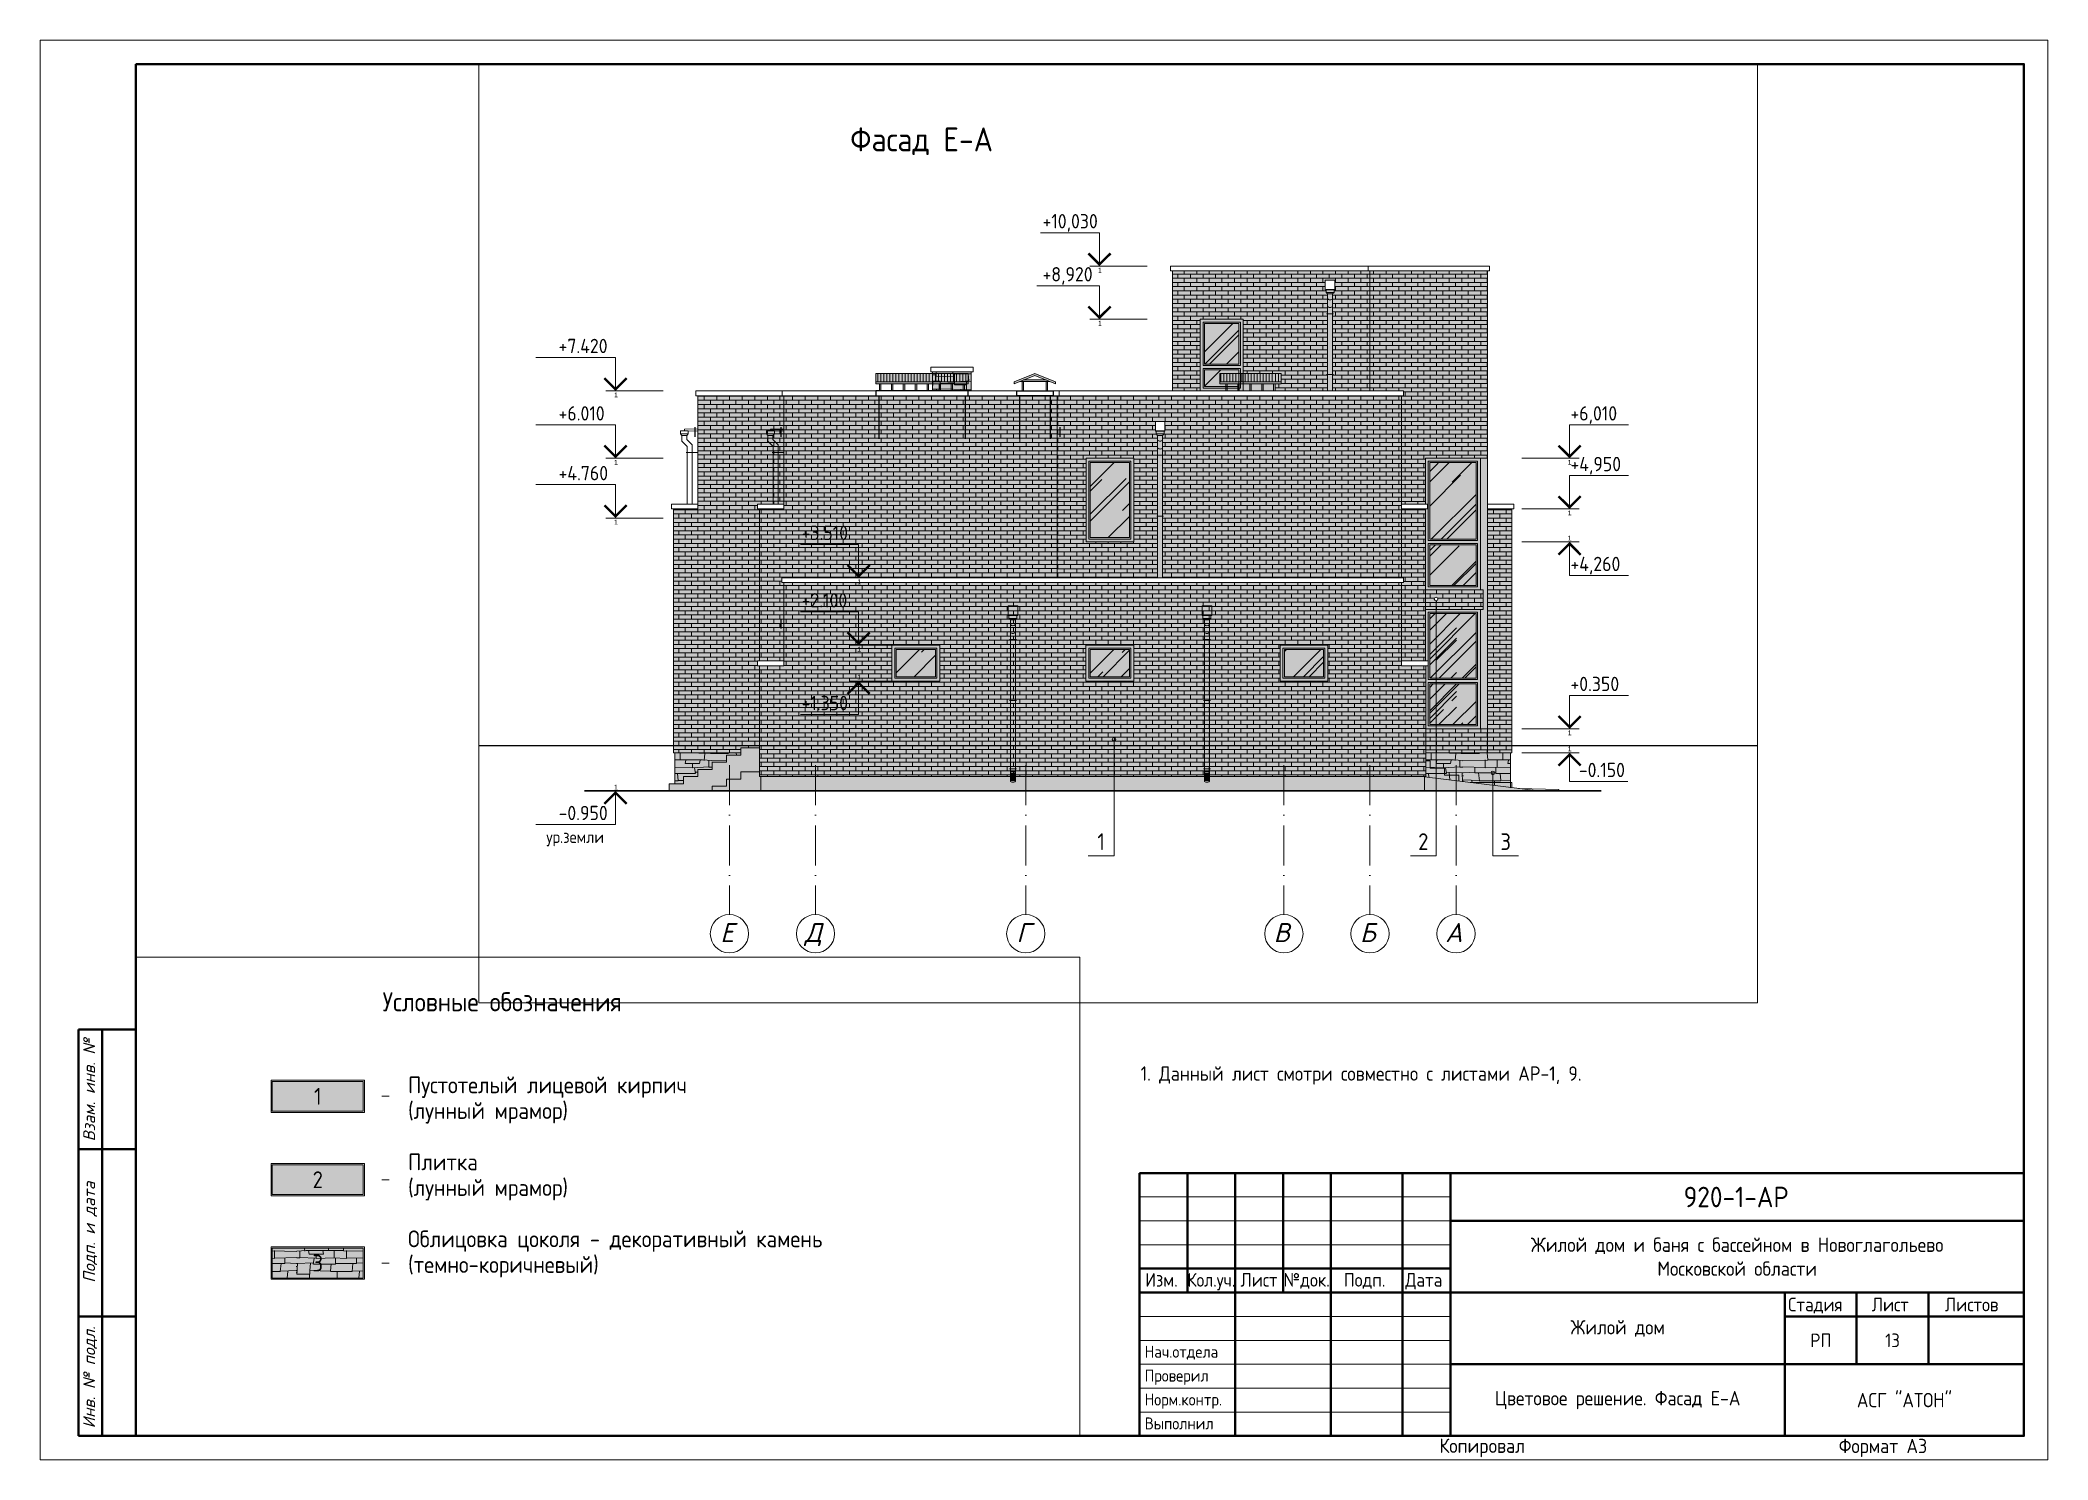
# Paper-space layout '13' of a CAD drawing. Header units: millimetres. Extents: x -17 to 41983, y -5 to 29695.
# The model-space entities are those that its viewports show. They can reach past a viewport. Long polylines and large blocks are cut down to what shows.
import ezdxf
from ezdxf.enums import TextEntityAlignment as Align

# ---------------------------------------------------------------- set-up
doc = ezdxf.new("R2010")
doc.units = ezdxf.units.MM
doc.linetypes.add('ACAD_ISO10W100', pattern=[18, 12, -3, 0, -3])
doc.linetypes.add('JIS_08_15', pattern=[17.25, 15, -0.75, 0.75, -0.75])
doc.layers.get('Defpoints').update_dxf_attribs({"color": 40})
doc.layers.add('F-text', color=7, linetype='Continuous')
for name, color, linetype, lineweight in [('Text', 7, 'Continuous', 15), ('АР_Текст_отметки высот', 95, 'Continuous', 9), ('АР_Текст_пояснения-выноски', 54, 'Continuous', 9), ('АР_Фас-раз_элементы', 123, 'Continuous', 13), ('АР_Штрих_материалы', 27, 'Continuous', 9), ('окна', 132, 'Continuous', 18), ('оси', 50, 'JIS_08_15', 9), ('стены', 172, 'Continuous', 30), ('текст', 7, 'Continuous', 13), ('ФАСАД', 7, 'Continuous', 13), ('ШТРИХ', 142, 'Continuous', 13), ('штриховка', 8, 'Continuous', 9)]:
    doc.layers.add(name, color=color, linetype=linetype, lineweight=lineweight)
doc.styles.add('GOST 2.304', font='isocpeur.ttf', dxfattribs={"width": 0.9})
doc.styles.add('Isocpeur', font='isocpeui.ttf')
doc.styles.get("Standard").update_dxf_attribs({"font": 'arial.ttf'})
doc.styles.add('Ок1', font='isocpeur.ttf', dxfattribs={"oblique": 15})
doc.styles.add('Оксана', font='arial.ttf')
pattern_1 = [(0, (0, 53720.5), (0, 88.06434), []), (90, (0, 53720.5), (-132.08, 88.06434), [88.06434, -88.06434])]
pattern_2 = [(90, (0, 53720.5), (-63.5, 2e-14), [])]
pattern_3 = [(45, (0, 53720.5), (646.57844, 1724.20918), [11430, -1524, 3810, -762]), (45, (447.2, 54706.5), (-1255.4398, 177.8091), [2286, -251.46, 4572, -571.5]), (45, (-188.6, 54447.9), (2440.83361, 3162.8462), [6096, -1066.8, 3048, -762])]

psp = doc.layouts.new('13')

# ---------------------------------------------------------------- texts
at = {"layer": 'F-text', "color": 1, "ltscale": 50, "insert": (23004, 8227), "char_height": 300, "width": 15715.17, "attachment_point": 1, "style": 'Ок1'}
psp.add_mtext('{\\Q0;\\W0.9;\\C256;1. Данный лист смотри совместно с листами\\C1; \\C5;АР-1, 9.}', dxfattribs=at)
at = {"layer": 'Text', "color": 7, "style": 'GOST 2.304', "width": 0.9}
for s, p in [('Нач.отдела', (23090, 2132)), ('Проверил', (23090, 1632)), ('Норм.контр.', (23090, 1132)), ('Выполнил', (23090, 632))]:
    psp.add_text(s, height=250, dxfattribs=at).set_placement(p)
at = {"layer": 'Text', "color": 1, "char_height": 300, "attachment_point": 5, "style": 'GOST 2.304'}
for s, insert, width in [('{\\C256;Жилой дом и баня с бассейном в Новоглагольево\\PМосковской области}', (35483, 4245), 12000), ('{\\C256;Жилой дом}', (32983, 2745), 7000)]:
    psp.add_mtext(s, dxfattribs=dict(at, insert=insert, width=width))
at = {"layer": 'Text', "color": 7, "char_height": 300, "attachment_point": 5, "style": 'GOST 2.304'}
for s, insert, width in [('{\\C0;Цветовое решение. Фасад Е-А}', (32983, 1245), 7000), ('{\\C0;АСГ "АТОН"}', (38983, 1245), 5000), ('Копиpовал ', (30149, 245), 5000), ('Формат А3', (38533, 245), 5000)]:
    psp.add_mtext(s, dxfattribs=dict(at, insert=insert, width=width))

msp = doc.modelspace()

# ---------------------------------------------------------------- texts
at = {"layer": 'Text', "color": 7, "style": 'GOST 2.304', "width": 0.9}
msp.add_text('Фасад Е-А', height=500, dxfattribs=at).set_placement((922239.8, 822798, 0), align=Align.CENTER)
at = {"layer": 'Text', "color": 7, "insert": (963358.3, 788975.5, 0.1), "char_height": 350, "width": 11198.696, "attachment_point": 1, "line_spacing_factor": 0.92, "style": 'GOST 2.304'}
msp.add_mtext('Пустотелый лицевой кирпич\\P\\pt6.7501;{\\fISOCPEUR|b0|i0|c238|p34;(}лунный мрамор{\\fISOCPEUR|b0|i0|c238|p34;)}\\P\\PПлитка\\P\\ptz;(лунный мрамор{\\fISOCPEUR|b0|i0|c238|p34;)}\\P{\\fISOCPEUR|b0|i0|c238|p34;\\P}Облицовка цоколя - декоративный камень (темно-коричневый)', dxfattribs=at)
at = {"layer": 'АР_Текст_пояснения-выноски', "color": 7, "ltscale": 100, "char_height": 350, "width": 376.727, "attachment_point": 5, "line_spacing_factor": 0.92, "style": 'GOST 2.304'}
for s, insert in [('1', (925995.5, 808356.2)), ('2', (932734.6, 808356.2)), ('3', (934457.9, 808356.2))]:
    msp.add_mtext(s, dxfattribs=dict(at, insert=insert))
at = {"layer": 'текст', "color": 7, "style": 'Isocpeur'}
for s, p in [('Е', (918172.4, 806254.4, 0)), ('Д', (919972.7, 806254.4, 0)), ('Г', (924372.4, 806254.4, 0)), ('В', (929772.7, 806254.4, 0)), ('Б', (931572.7, 806254.4, 0)), ('А', (933372.7, 806254.4, 0))]:
    msp.add_text(s, height=400, dxfattribs=at).set_placement(p, align=Align.CENTER)
at = {"layer": 'текст', "color": 7, "ltscale": 100, "style": 'GOST 2.304', "width": 0.9}
msp.add_text('Условные обозначения', height=400, dxfattribs=at).set_placement((962825.1, 790338.6, 0.1))
at = {"layer": 'текст', "color": 7, "char_height": 350, "width": 1952.983, "attachment_point": 5, "line_spacing_factor": 0.92, "style": 'GOST 2.304'}
for s, insert in [('1', (961470.1, 788562.8, 0.1)), ('2', (961470.1, 786818, 0.1))]:
    msp.add_mtext(s, dxfattribs=dict(at, insert=insert))
at = {"layer": 'текст', "color": 7, "true_color": 0xffffff, "insert": (961470.1, 785073.2, 0.1), "char_height": 350, "width": 1902.982, "attachment_point": 5, "line_spacing_factor": 0.92, "style": 'GOST 2.304'}
msp.add_mtext('3', dxfattribs=at)

# ---------------------------------------------------------------- blocks, each defined once
blk = doc.blocks.new('*U8')
at = {"color": 7, "linetype": 'Continuous', "lineweight": 40}
for p, q in [((-412, 90), (-400, 90)), ((-412, 5), (-412, 90)), ((-407, 5), (-407, 90)), ((-412, 65), (-400, 65)), ((-190, 60), (-5, 60)), ((-190, 5), (-190, 60)), ((-180, 35), (-180, 60)), ((-170, 5), (-170, 60)), ((-160, 35), (-160, 60)), ((-150, 5), (-150, 60)), ((-135, 5), (-135, 60)), ((-125, 5), (-125, 60)), ((-125, 50), (-5, 50)), ((-190, 40), (-125, 40)), ((-190, 35), (-125, 35)), ((-125, 35), (-5, 35)), ((-55, 5), (-55, 35)), ((-40, 20), (-40, 35)), ((-25, 20), (-25, 35)), ((-412, 30), (-400, 30)), ((-55, 30), (-5, 30)), ((-125, 20), (-5, 20)), ((-412, 5), (-400, 5))]:
    blk.add_line(p, q, dxfattribs=at)
at = {"color": 7, "linetype": 'Continuous', "lineweight": 20}
for p, q in [((-190, 55), (-125, 55)), ((-190, 50), (-125, 50)), ((-190, 45), (-125, 45)), ((-190, 30), (-125, 30)), ((-190, 25), (-125, 25)), ((-190, 20), (-125, 20)), ((-190, 15), (-125, 15)), ((-190, 10), (-125, 10))]:
    blk.add_line(p, q, dxfattribs=at)
at = {"color": 7, "linetype": 'Continuous', "lineweight": 0}
blk.add_lwpolyline([(-420, 297), (0, 297), (0, 0), (-420, 0)], close=True, dxfattribs=at)
at = {"color": 7, "linetype": 'Continuous', "lineweight": 40}
blk.add_lwpolyline([(-400, 292), (-5, 292), (-5, 5), (-400, 5)], close=True, dxfattribs=at)
at = {"color": 7, "style": 'Оксана', "flags": 8}
for tag, height, p in [('НАИМЕНОВАНИЕ_ОБЪЕКТА_СТРОИТЕЛЬСТВА', 2.71, (-64.88, 42.01)), ('НАИМЕНОВАНИЕ_ЧЕРТЕЖА', 2.86, (-88.9, 11.79))]:
    blk.add_attdef(tag, text='', height=height, dxfattribs=at).set_placement(p, align=Align.MIDDLE_CENTER)
at = {"color": 7, "linetype": 'Continuous', "lineweight": 20, "style": 'Оксана', "flags": 8}
blk.add_attdef('ИНВ.№ПОДЛ.', text='', height=2.5, rotation=90, dxfattribs=at).set_placement((-403.5, 17.5), align=Align.MIDDLE_CENTER)
for tag, height, p in [('НАИМЕНОВАНИЕ_СООРУЖЕНИЯ', 3.57, (-91.21, 26.62)), ('ОРГАНИЗАЦИЯ/ЛИЦЕНЗИЯ', 2.29, (-29.74, 11.97))]:
    blk.add_attdef(tag, text='', height=height, dxfattribs=at).set_placement(p, align=Align.MIDDLE_CENTER)
at = {"color": 7, "linetype": 'Continuous', "lineweight": 20, "flags": 8}
for tag, p in [('---------------------------------------------------', (-210, 5)), ('--------------------------------------------------', (-210, -2))]:
    blk.add_attdef(tag, text='', height=0.143, dxfattribs=at).set_placement(p, align=Align.TOP_LEFT)
at = {"layer": 'Text', "color": 7, "linetype": 'Continuous', "lineweight": 20, "style": 'GOST 2.304', "width": 0.9}
for s, p in [('Изм.', (-188.83, 36.23)), ('Лист', (-168.89, 36.23)), ('№док.', (-159.89, 36.23)), ('Подп.', (-147.29, 36.23)), ('Дата', (-134.42, 36.23)), ('Стадия', (-54.33, 31.07)), ('Лист', (-36.84, 31.07)), ('Листов', (-21.51, 31.07))]:
    blk.add_text(s, height=2.857, dxfattribs=at).set_placement(p)
at = {"layer": 'Text', "color": 7, "linetype": 'Continuous', "lineweight": 20, "style": 'GOST 2.304', "width": 0.833333}
blk.add_text('Кол.уч.', height=2.857, dxfattribs=at).set_placement((-180, 36.23), (-170, 36.23), align=Align.FIT)
at = {"layer": 'Text', "color": 7, "linetype": 'Continuous', "lineweight": 20, "style": 'GOST 2.304', "width": 0.9, "flags": 8}
blk.add_attdef('ОБОЗНАЧЕНИЕ_ДОКУМЕНТА', text='', height=4.29, dxfattribs=at).set_placement((-65.21, 54.98), align=Align.MIDDLE_CENTER)
at = {"layer": 'Text', "color": 7, "style": 'GOST 2.304', "width": 0.9, "flags": 8}
for tag, p in [('СТАДИЯ', (-47.5, 25)), ('ЛИСТ', (-32.5, 25)), ('ЛИСТОВ', (-15, 25))]:
    blk.add_attdef(tag, text='', height=2.86, dxfattribs=at).set_placement(p, align=Align.MIDDLE_CENTER)
at = {"layer": 'текст', "color": 7, "linetype": 'Continuous', "style": 'Ок1', "oblique": 15}
for s, p in [('Взам. инв. №', (-408.5, 66.63)), ('Подп. и дата', (-408.5, 37.05)), ('Инв. № подл.', (-408.5, 6.6))]:
    blk.add_text(s, height=2.5, rotation=90.0002, dxfattribs=at).set_placement(p)
blk = doc.blocks.new('ок17')
at = {"layer": 'АР_Штрих_материалы', "ltscale": 100, "true_color": 0x502921}
h = blk.add_hatch(color=19, dxfattribs=at)
h.set_gradient(color1=(49, 69, 94), one_color=1, tint=1, name='HEMISPHERICAL')
h.paths.add_polyline_path([(928879, 765476), (928159, 765476), (928159, 764626), (928879, 764626)])
h.paths.add_polyline_path([(928879, 764506), (928159, 764506), (928159, 764156), (928879, 764156)])
at = {"layer": 'ШТРИХ', "ltscale": 0.1, "true_color": 0x2f1d18}
blk.add_hatch(color=19, dxfattribs=at).paths.add_polyline_path([(928969, 765566), (928069, 765566), (928069, 764066), (928519, 764066), (928519, 764126), (928129, 764126), (928129, 764536), (928519, 764536), (928519, 764596), (928129, 764596), (928129, 765506), (928909, 765506), (928909, 764596), (928519, 764596), (928519, 764536), (928909, 764536), (928909, 764126), (928519, 764126), (928519, 764066), (928969, 764066)])
at = {"layer": 'ШТРИХ', "ltscale": 0.1, "true_color": 0x402821}
h = blk.add_hatch(color=19, dxfattribs=at)
h.paths.add_polyline_path([(928519, 765506), (928129, 765506), (928129, 764596), (928519, 764596), (928519, 764626), (928159, 764626), (928159, 765476), (928519, 765476)])
h.paths.add_polyline_path([(928909, 765506), (928519, 765506), (928519, 765476), (928879, 765476), (928879, 764626), (928519, 764626), (928519, 764596), (928909, 764596)])
h.paths.add_polyline_path([(928909, 764536), (928519, 764536), (928519, 764506), (928879, 764506), (928879, 764156), (928519, 764156), (928519, 764126), (928909, 764126)])
h.paths.add_polyline_path([(928519, 764536), (928129, 764536), (928129, 764126), (928519, 764126), (928519, 764156), (928159, 764156), (928159, 764506), (928519, 764506)])
at = {"layer": 'ШТРИХ', "ltscale": 0.1, "true_color": 0xfefcfb}
h = blk.add_hatch(dxfattribs=at)
h.set_pattern_fill('AR-RROOF', scale=30, angle=45, style=0)
h.paths.add_polyline_path([(928879, 765476), (928159, 765476), (928159, 764626), (928879, 764626)])
h.paths.add_polyline_path([(928879, 764506), (928159, 764506), (928159, 764156), (928879, 764156)])
at = {"layer": 'окна', "color": 7, "ltscale": 0.1, "elevation": 0}
for points in [[(928069, 764066), (928969, 764066), (928969, 765566), (928069, 765566)], [(928909, 764596), (928909, 765506), (928129, 765506), (928129, 764596)], [(928129, 764536), (928129, 764126), (928909, 764126), (928909, 764536)]]:
    blk.add_lwpolyline(points, close=True, dxfattribs=at)
at = {"layer": 'окна', "color": 7, "lineweight": 5, "ltscale": 0.1, "elevation": 0}
for points in [[(928879, 764626), (928879, 765476), (928159, 765476), (928159, 764626)], [(928159, 764506), (928159, 764156), (928879, 764156), (928879, 764506)]]:
    blk.add_lwpolyline(points, close=True, dxfattribs=at)
blk = doc.blocks.new('*U353')
at = {"color": 7, "linetype": 'Continuous', "lineweight": 15}
for p, q in [((-12, 0), (-10, 0)), ((-10, 0), (-10, -7)), ((-10, 0), (0, 0)), ((-10, -7), (-26.68, -7))]:
    blk.add_line(p, q, dxfattribs=at)
at = {"color": 7, "linetype": 'Continuous', "lineweight": 15, "const_width": 0.5}
blk.add_lwpolyline([(-7.67, -2.68), (-10, -0.35), (-12.32, -2.68)], dxfattribs=at)
at = {"color": 7, "linetype": 'Continuous', "lineweight": 15, "style": 'GOST 2.304', "width": 0.9, "flags": 8}
blk.add_attdef('+OTM', text='', height=3, rotation=360, dxfattribs=at).set_placement((-20.16, -7), align=Align.BOTTOM_LEFT)
at = {"color": 7, "linetype": 'Continuous', "lineweight": 15, "flags": 8}
blk.add_attdef('YRZ', text='', height=3, rotation=360, dxfattribs=at).set_placement((-21.03, -11.62), align=Align.BOTTOM_LEFT)
at = {"layer": 'Defpoints', "color": 5, "linetype": 'Continuous', "flags": 8}
blk.add_attdef('M', text='', height=1, rotation=360, dxfattribs=at).set_placement((-9.9, 1.33), align=Align.TOP_CENTER)
blk = doc.blocks.new('*U354')
at = {"color": 7, "linetype": 'Continuous', "lineweight": 15}
for p, q in [((-10, 7), (-26.68, 7)), ((-10, 0), (-10, 7)), ((-12, 0), (-10, 0)), ((-10, 0), (0, 0))]:
    blk.add_line(p, q, dxfattribs=at)
at = {"color": 7, "linetype": 'Continuous', "lineweight": 15, "const_width": 0.5}
blk.add_lwpolyline([(-7.67, 2.67), (-10, 0.35), (-12.32, 2.67)], dxfattribs=at)
at = {"color": 7, "linetype": 'Continuous', "lineweight": 15, "style": 'GOST 2.304', "width": 0.9, "flags": 8}
blk.add_attdef('+OTM', text='', height=3, rotation=360, dxfattribs=at).set_placement((-20.16, 7), align=Align.BOTTOM_LEFT)
at = {"layer": 'Defpoints', "color": 5, "linetype": 'Continuous', "flags": 8}
blk.add_attdef('M', text='', height=1, dxfattribs=at).set_placement((-9.9, -0.33), align=Align.TOP_CENTER)
blk = doc.blocks.new('*U359')
at = {"color": 7, "linetype": 'Continuous', "lineweight": 15}
for p, q in [((-10, 7), (-23.1, 7)), ((-10, 0), (-10, 7)), ((-12, 0), (-10, 0)), ((-10, 0), (0, 0))]:
    blk.add_line(p, q, dxfattribs=at)
at = {"color": 7, "linetype": 'Continuous', "lineweight": 15, "const_width": 0.5}
blk.add_lwpolyline([(-7.67, 2.67), (-10, 0.35), (-12.32, 2.67)], dxfattribs=at)
at = {"color": 7, "linetype": 'Continuous', "lineweight": 15, "style": 'GOST 2.304', "width": 0.9, "flags": 8}
blk.add_attdef('+OTM', text='', height=3, rotation=360, dxfattribs=at).set_placement((-20.16, 7), align=Align.BOTTOM_LEFT)
at = {"layer": 'Defpoints', "color": 5, "linetype": 'Continuous', "flags": 8}
blk.add_attdef('M', text='', height=1, dxfattribs=at).set_placement((-9.9, -0.33), align=Align.TOP_CENTER)
blk = doc.blocks.new('*U361')
at = {"color": 7, "linetype": 'Continuous', "lineweight": 15}
for p, q in [((10, 0), (10, 7)), ((10, 7), (22.34, 7)), ((10, 0), (0, 0)), ((12, 0), (10, 0))]:
    blk.add_line(p, q, dxfattribs=at)
at = {"color": 7, "linetype": 'Continuous', "lineweight": 15, "const_width": 0.5}
blk.add_lwpolyline([(7.67, 2.67), (10, 0.35), (12.32, 2.67)], dxfattribs=at)
at = {"color": 7, "linetype": 'Continuous', "lineweight": 15, "style": 'GOST 2.304', "width": 0.9, "flags": 8}
blk.add_attdef('+OTM', text='', height=3, dxfattribs=at).set_placement((11.65, 7), align=Align.BOTTOM_LEFT)
at = {"layer": 'Defpoints', "color": 5, "linetype": 'Continuous', "flags": 8}
blk.add_attdef('M', text='', height=1, rotation=360, dxfattribs=at).set_placement((10, -0.33), align=Align.TOP_CENTER)
blk = doc.blocks.new('*U440')
at = {"color": 7, "linetype": 'Continuous', "lineweight": 15}
for p, q in [((10, 0), (10, 7)), ((10, 7), (22.34, 7)), ((10, 0), (0, 0)), ((12, 0), (10, 0))]:
    blk.add_line(p, q, dxfattribs=at)
at = {"color": 7, "linetype": 'Continuous', "lineweight": 15, "const_width": 0.5}
blk.add_lwpolyline([(7.67, 2.67), (10, 0.35), (12.32, 2.67)], dxfattribs=at)
at = {"color": 7, "linetype": 'Continuous', "lineweight": 15, "style": 'GOST 2.304', "width": 0.9, "flags": 8}
blk.add_attdef('+OTM', text='', height=3, dxfattribs=at).set_placement((11.65, 7), align=Align.BOTTOM_LEFT)
at = {"layer": 'Defpoints', "color": 5, "linetype": 'Continuous', "flags": 8}
blk.add_attdef('M', text='', height=1, rotation=360, dxfattribs=at).set_placement((10, -0.33), align=Align.TOP_CENTER)
blk = doc.blocks.new('*U360')
at = {"color": 7, "linetype": 'Continuous', "lineweight": 15}
for p, q in [((-10, 7), (-22.34, 7)), ((-10, 0), (-10, 7)), ((-12, 0), (-10, 0)), ((-10, 0), (0, 0))]:
    blk.add_line(p, q, dxfattribs=at)
at = {"color": 7, "linetype": 'Continuous', "lineweight": 15, "const_width": 0.5}
blk.add_lwpolyline([(-7.67, 2.67), (-10, 0.35), (-12.32, 2.67)], dxfattribs=at)
at = {"color": 7, "linetype": 'Continuous', "lineweight": 15, "style": 'GOST 2.304', "width": 0.9, "flags": 8}
blk.add_attdef('+OTM', text='', height=3, rotation=360, dxfattribs=at).set_placement((-20.16, 7), align=Align.BOTTOM_LEFT)
at = {"layer": 'Defpoints', "color": 5, "linetype": 'Continuous', "flags": 8}
blk.add_attdef('M', text='', height=1, dxfattribs=at).set_placement((-9.9, -0.33), align=Align.TOP_CENTER)
blk = doc.blocks.new('*U422')
at = {"color": 7, "linetype": 'Continuous', "lineweight": 15}
for p, q in [((-12, 0), (-10, 0)), ((-10, 0), (-10, -7)), ((-10, 0), (0, 0)), ((-10, -7), (-22.17, -7))]:
    blk.add_line(p, q, dxfattribs=at)
at = {"color": 7, "linetype": 'Continuous', "lineweight": 15, "const_width": 0.5}
blk.add_lwpolyline([(-7.67, -2.68), (-10, -0.35), (-12.32, -2.68)], dxfattribs=at)
at = {"color": 7, "linetype": 'Continuous', "lineweight": 15, "style": 'GOST 2.304', "width": 0.9, "flags": 8}
blk.add_attdef('+OTM', text='', height=3, rotation=360, dxfattribs=at).set_placement((-20.16, -7), align=Align.BOTTOM_LEFT)
at = {"layer": 'Defpoints', "color": 5, "linetype": 'Continuous', "flags": 8}
blk.add_attdef('M', text='', height=1, rotation=360, dxfattribs=at).set_placement((-9.9, 1.33), align=Align.TOP_CENTER)
blk = doc.blocks.new('*U423')
at = {"color": 7, "linetype": 'Continuous', "lineweight": 15}
for p, q in [((-10, 7), (-22.17, 7)), ((-10, 0), (-10, 7)), ((-12, 0), (-10, 0)), ((-10, 0), (0, 0))]:
    blk.add_line(p, q, dxfattribs=at)
at = {"color": 7, "linetype": 'Continuous', "lineweight": 15, "const_width": 0.5}
blk.add_lwpolyline([(-7.67, 2.67), (-10, 0.35), (-12.32, 2.67)], dxfattribs=at)
at = {"color": 7, "linetype": 'Continuous', "lineweight": 15, "style": 'GOST 2.304', "width": 0.9, "flags": 8}
blk.add_attdef('+OTM', text='', height=3, rotation=360, dxfattribs=at).set_placement((-20.16, 7), align=Align.BOTTOM_LEFT)
at = {"layer": 'Defpoints', "color": 5, "linetype": 'Continuous', "flags": 8}
blk.add_attdef('M', text='', height=1, dxfattribs=at).set_placement((-9.9, -0.33), align=Align.TOP_CENTER)
blk = doc.blocks.new('*U441')
at = {"color": 7, "linetype": 'Continuous', "lineweight": 15}
for p, q in [((10, 0), (0, 0)), ((10, 0), (10, -7)), ((12, 0), (10, 0)), ((10, -7), (22.34, -7))]:
    blk.add_line(p, q, dxfattribs=at)
at = {"color": 7, "linetype": 'Continuous', "lineweight": 15, "const_width": 0.5}
blk.add_lwpolyline([(7.67, -2.68), (10, -0.35), (12.32, -2.68)], dxfattribs=at)
at = {"color": 7, "linetype": 'Continuous', "lineweight": 15, "style": 'GOST 2.304', "width": 0.9, "flags": 8}
blk.add_attdef('+OTM', text='', height=3, dxfattribs=at).set_placement((11.65, -7), align=Align.BOTTOM_LEFT)
at = {"layer": 'Defpoints', "color": 5, "linetype": 'Continuous', "flags": 8}
blk.add_attdef('M', text='', height=1, dxfattribs=at).set_placement((10, 1.33), align=Align.TOP_CENTER)
blk = doc.blocks.new('*U447')
at = {"color": 7, "linetype": 'Continuous', "lineweight": 15}
for p, q in [((10, 0), (0, 0)), ((10, 0), (10, -6)), ((12, 0), (10, 0)), ((10, -6), (22.17, -6))]:
    blk.add_line(p, q, dxfattribs=at)
at = {"color": 7, "linetype": 'Continuous', "lineweight": 15, "const_width": 0.5}
blk.add_lwpolyline([(7.67, -2.68), (10, -0.35), (12.32, -2.68)], dxfattribs=at)
at = {"color": 7, "linetype": 'Continuous', "lineweight": 15, "style": 'GOST 2.304', "width": 0.9, "flags": 8}
blk.add_attdef('+OTM', text='', height=3, dxfattribs=at).set_placement((11.65, -6), align=Align.BOTTOM_LEFT)
at = {"layer": 'Defpoints', "color": 5, "linetype": 'Continuous', "flags": 8}
blk.add_attdef('M', text='', height=1, dxfattribs=at).set_placement((10, 1.33), align=Align.TOP_CENTER)
blk = doc.blocks.new('вв1')
at = {"layer": 'ШТРИХ', "ltscale": 0.1, "true_color": 0xffffff}
h = blk.add_hatch(color=7, dxfattribs=at)
edge = h.paths.add_edge_path()
edge.add_ellipse((928209, 756081), major_axis=(-52.9, 0), ratio=0.467596, start_angle=180, end_angle=360, ccw=False)
edge.add_line((928262, 756081), (928156, 756081))
edge.add_line((928156, 756081), (928156, 755904))
edge.add_ellipse((928209, 755904), major_axis=(-52.9, 0), ratio=0.467596, start_angle=0, end_angle=360)
edge.add_line((928262, 755906), (928262, 756081))
edge = h.paths.add_edge_path()
edge.add_line((928262, 756159), (928156, 756159))
edge.add_line((928156, 756159), (928156, 756081))
edge.add_ellipse((928209, 756081), major_axis=(-52.9, 0), ratio=0.467596, start_angle=180, end_angle=360, ccw=False)
edge.add_line((928262, 756083), (928262, 756159))
h.paths.add_polyline_path([(928262, 759277), (928156, 759277), (928156, 756159), (928262, 756159)])
h.paths.add_polyline_path([(928291, 759307), (928126, 759307), (928156, 759277), (928262, 759277)])
h.paths.add_polyline_path([(928291, 759366), (928126, 759366), (928126, 759307), (928291, 759307)])
h.paths.add_polyline_path([(928291, 759370), (928126, 759370), (928126, 759366), (928291, 759366)])
blk.add_hatch(color=7, dxfattribs=at).paths.add_polyline_path([(928156, 755904), (928262, 755904), (928262, 756081), (928156, 756081)])
at = {"layer": 'ФАСАД', "color": 7}
for p, q in [((928156, 759277, 0), (928126, 759307, 0)), ((928136, 758862, 0), (928281, 758862, 0)), ((928136, 757591, 0), (928281, 757591, 0)), ((928136, 756159, 0), (928281, 756159, 0))]:
    blk.add_line(p, q, dxfattribs=at)
at = {"layer": 'ФАСАД', "ltscale": 0.1, "elevation": 0}
blk.add_lwpolyline([(928309, 759366), (928109, 759366), (928109, 759568), (928309, 759568)], close=True, dxfattribs=at)
at = {"layer": 'ФАСАД', "color": 7, "elevation": 0}
for points in [[(928291, 759307), (928126, 759307), (928126, 759370), (928291, 759370), (928291, 759307), (928262, 759277), (928156, 759277), (928156, 755904)], [(928262, 755904), (928262, 759277)]]:
    blk.add_lwpolyline(points, dxfattribs=at)
at = {"layer": 'ФАСАД', "color": 7}
for centre in [(928209, 759221, 0), (928209, 759058, 0)]:
    blk.add_arc(centre, 66.9, 217.649, 322.351, dxfattribs=at)
blk.add_ellipse((928209, 755904, 0), major_axis=(-52.9, 0), ratio=0.467596, dxfattribs=at)
at = {"layer": 'ШТРИХ', "color": 19, "ltscale": 0.1}
blk.add_ellipse((928209, 756081, 0), major_axis=(-52.9, 0), ratio=0.467596, start_param=3.141593, end_param=6.283185, dxfattribs=at)
blk = doc.blocks.new('ок14')
at = {"layer": 'АР_Штрих_материалы', "ltscale": 100, "true_color": 0x502921}
h = blk.add_hatch(color=19, dxfattribs=at)
h.set_gradient(color1=(49, 69, 94), one_color=1, tint=1, name='HEMISPHERICAL')
h.paths.add_polyline_path([(921709, 758656), (921709, 758086), (922529, 758086), (922529, 758656)])
at = {"layer": 'ШТРИХ', "ltscale": 0.1, "true_color": 0x2f1d18}
h = blk.add_hatch(color=19, dxfattribs=at)
h.paths.add_polyline_path([(922619, 758746), (921619, 758746), (921619, 758371), (921679, 758371), (921679, 758686), (922559, 758686), (922559, 758371), (922619, 758371)])
h.paths.add_polyline_path([(922619, 758371), (922559, 758371), (922559, 758056), (921679, 758056), (921679, 758371), (921619, 758371), (921619, 757996), (922619, 757996)])
at = {"layer": 'ШТРИХ', "ltscale": 0.1, "true_color": 0x402821}
h = blk.add_hatch(color=19, dxfattribs=at)
h.paths.add_polyline_path([(922559, 758686), (921679, 758686), (921679, 758371), (921709, 758371), (921709, 758656), (922529, 758656), (922529, 758371), (922559, 758371)])
h.paths.add_polyline_path([(922559, 758371), (922529, 758371), (922529, 758086), (921709, 758086), (921709, 758371), (921679, 758371), (921679, 758056), (922559, 758056)])
at = {"layer": 'ШТРИХ', "ltscale": 0.1, "true_color": 0xfefcfb}
h = blk.add_hatch(dxfattribs=at)
h.set_pattern_fill('AR-RROOF', scale=30, angle=45, style=0)
h.paths.add_polyline_path([(921709, 758656), (921709, 758086), (922529, 758086), (922529, 758656)])
at = {"layer": 'окна', "color": 7, "ltscale": 0.1, "elevation": 0}
for points in [[(921619, 757996), (922619, 757996), (922619, 758746), (921619, 758746)], [(921679, 758056), (922559, 758056), (922559, 758686), (921679, 758686)]]:
    blk.add_lwpolyline(points, close=True, dxfattribs=at)
at = {"layer": 'окна', "color": 7, "lineweight": 5, "ltscale": 0.1, "elevation": 0}
blk.add_lwpolyline([(921709, 758086), (922529, 758086), (922529, 758656), (921709, 758656)], close=True, dxfattribs=at)

# ---------------------------------------------------------------- hatches: boundary and pattern name
at = {"layer": 'АР_Штрих_материалы', "ltscale": 100, "true_color": 0xd9d9d9}
h = msp.add_hatch(color=254, dxfattribs=at)
h.paths.add_polyline_path([(930731.1, 819815.1), (930701.4, 819844.8), (930701.4, 819904.1), (930684.1, 819904.1), (930684.1, 820105.8), (930884.1, 820105.8), (930884.1, 819904.1), (930866.8, 819904.1), (930866.8, 819844.8), (930837, 819815.1), (930837, 817786.5), (931619.1, 817786.5), (931619.1, 820296.5), (927489.1, 820296.5), (927489.1, 817786.5), (928069.1, 817786.5), (928069.1, 819286.5), (928969.1, 819286.5), (928969.1, 818150.7), (929759.1, 818150.7), (929759.1, 817936.5), (929634.1, 817936.5), (929634.1, 817786.5), (930731.1, 817786.5)])
h.paths.add_polyline_path([(929104.1, 817936.5), (928969.1, 817936.5), (928969.1, 817786.5), (929104.1, 817786.5)], flags=17)
h.paths.add_polyline_path([(929354.1, 817936.5), (929134.1, 817936.5), (929134.1, 817786.5), (929354.1, 817786.5)], flags=17)
h.paths.add_polyline_path([(929604.1, 817936.5), (929384.1, 817936.5), (929384.1, 817786.5), (929604.1, 817786.5)], flags=17)
at = {"layer": 'АР_Штрих_материалы', "lineweight": 5, "ltscale": 100, "true_color": 0xffffff}
h = msp.add_hatch(dxfattribs=at)
h.set_pattern_fill('AR-BRSTD', scale=1.3, style=0)
h.paths.add_polyline_path([(930684.1, 820105.8), (930884.1, 820105.8), (930884.1, 819904.1), (930866.8, 819844.8), (930837, 819815.1), (930837, 817786.5), (931619.1, 817786.5), (931619.1, 820296.5), (927489.1, 820296.5), (927489.1, 817786.5), (928069.1, 817786.5), (928069.1, 819286.5), (928969.1, 819286.5), (928969.1, 818150.7), (929759.1, 818150.7), (929759.1, 817936.5), (929634.1, 817936.5), (929634.1, 817786.5), (930731.1, 817786.5), (930731.1, 819815.1), (930701.4, 819844.8), (930701.4, 819904.1), (930684.1, 819904.1)])
h.paths.add_polyline_path([(934078.8, 820296.5), (931619.1, 820296.5), (931619.1, 817786.5), (932319.1, 817786.5), (932319.1, 817686.5), (932279.1, 817686.5), (932279.1, 815416.5), (932779.2, 815416.5), (932779.2, 816376.5), (933928.8, 816376.5), (934078.8, 816376.5)])
h.paths.add_polyline_path([(934589.1, 815316.5), (934078.8, 815316.5), (934078.8, 810716.5), (934078.8, 810366.5), (934589.1, 810366.5)])
h.paths.add_polyline_path([(934078.8, 810716.5), (933003.5, 810716.5), (933003.5, 810366.5), (934078.8, 810366.5)])
h.paths.add_polyline_path([(933003.5, 810716.5), (932789.1, 810716.5), (932789.1, 810366.5), (933003.5, 810366.5)])
h.paths.add_polyline_path([(933003.5, 810366.5), (932789.1, 810366.5), (932789.1, 810216.5), (933003.5, 810216.5)])
h.paths.add_polyline_path([(934078.8, 810366.5), (933003.5, 810366.5), (933003.5, 810216.5), (934078.8, 810216.5)])
h.paths.add_polyline_path([(934589.1, 810366.5), (934078.8, 810366.5), (934078.8, 810216.5), (934589.1, 810216.5)])
at = {"layer": 'АР_Штрих_материалы', "ltscale": 100, "true_color": 0xd9d9d9}
h = msp.add_hatch(color=254, dxfattribs=at)
h.paths.add_polyline_path([(933003.5, 810716.5), (932789.1, 810716.5), (932789.1, 810366.5), (933003.5, 810366.5)])
h.paths.add_polyline_path([(933003.5, 810366.5), (932789.1, 810366.5), (932789.1, 810216.5), (933003.5, 810216.5)])
h.paths.add_polyline_path([(934078.8, 810366.5), (933003.5, 810366.5), (933003.5, 810216.5), (934078.8, 810216.5)])
h.paths.add_polyline_path([(934078.8, 810716.5), (933003.5, 810716.5), (933003.5, 810366.5), (934078.8, 810366.5)])
h.paths.add_polyline_path([(934589.1, 810366.5), (934078.8, 810366.5), (934078.8, 810216.5), (934589.1, 810216.5)])
h.paths.add_polyline_path([(934589.1, 815316.5), (934078.8, 815316.5), (934078.8, 810716.5), (934078.8, 810366.5), (934589.1, 810366.5)])
h.paths.add_polyline_path([(934078.8, 816376.5), (933928.8, 816376.5), (933928.8, 813626.5), (933988.8, 813626.5), (933988.8, 813216.5), (933928.8, 813216.5), (933928.8, 810716.5), (934078.8, 810716.5)])
h.paths.add_polyline_path([(932779.2, 816376.5), (933928.8, 816376.5), (934078.8, 816376.5), (934078.8, 820296.5), (931619.1, 820296.5), (931619.1, 817786.5), (932319.1, 817786.5), (932319.1, 817686.5), (932279.1, 817686.5), (932279.1, 815416.5), (932779.2, 815416.5)])
at = {"layer": 'АР_Штрих_материалы', "ltscale": 100, "true_color": 0x3a271d}
h = msp.add_hatch(color=19, dxfattribs=at)
h.paths.add_polyline_path([(923279.1, 818186.5), (922469.1, 818186.5), (922469.1, 818150.7), (923211.8, 818150.7), (923211.8, 817936.5), (923136.8, 817936.5), (923136.8, 817786.5), (923279.1, 817786.5)])
h.paths.add_polyline_path([(923106.8, 817936.5), (922886.8, 817936.5), (922886.8, 817786.5), (923106.8, 817786.5)], flags=17)
h.paths.add_polyline_path([(922856.8, 817936.5), (922636.8, 817936.5), (922636.8, 817786.5), (922856.8, 817786.5)], flags=17)
h.paths.add_polyline_path([(922606.8, 817936.5), (922469.1, 817936.5), (922469.1, 817786.5), (922606.8, 817786.5)], flags=17)
at = {"layer": 'АР_Штрих_материалы', "ltscale": 100, "true_color": 0xd9d9d9}
for points in [[(919359.1, 817686.5), (917559.1, 817686.5), (917559.1, 815316.5), (917048.8, 815316.5), (917048.8, 810216.5), (918458.8, 810216.5), (918458.8, 810316.5), (918848.8, 810316.5), (918848.8, 812036.5), (918808.8, 812036.5), (918808.8, 812136.5), (918848.8, 812136.5), (918848.8, 815316.5), (918808.8, 815316.5), (918808.8, 815416.5), (919359.1, 815416.5)], [(932779.2, 815316.5), (932279.1, 815316.5), (932279.1, 813876.5), (932319.1, 813876.5), (932319.1, 813776.5), (932279.1, 813776.5), (932279.1, 812136.5), (932779.2, 812136.5), (932779.2, 813216.5), (932779.2, 813626.5)], [(933988.8, 813626.5), (932779.2, 813626.5), (932779.2, 813216.5), (933003.5, 813216.5), (933003.5, 813394.4, -0.4142136), (932965.5, 813432.4, -1), (933041.5, 813432.4, -0.4142136), (933003.5, 813394.4), (933003.5, 813216.5), (933928.8, 813216.5), (933988.8, 813216.5)], [(932789.1, 812036.5), (932279.1, 812036.5), (932279.1, 809716.5), (932789.1, 809716.5)], [(960518.6, 788875.2), (960518.6, 788250.3), (962421.6, 788250.3), (962421.6, 788875.2)], [(960518.6, 787130.4), (960518.6, 786505.6), (962421.6, 786505.6), (962421.6, 787130.4)]]:
    msp.add_hatch(color=254, dxfattribs=at).paths.add_polyline_path(points)
at = {"layer": 'АР_Штрих_материалы', "lineweight": 9, "ltscale": 100, "true_color": 0xffffff}
h = msp.add_hatch(dxfattribs=at)
h.set_pattern_fill('AR-BRSTD', scale=1.3, style=0)
h.set_pattern_definition(pattern_1)
h.paths.add_polyline_path([(919359.1, 817686.5), (917559.1, 817686.5), (917559.1, 815316.5), (917048.8, 815316.5), (917048.8, 810216.5), (918458.8, 810216.5), (918458.8, 810316.5), (918848.8, 810316.5), (918848.8, 812036.5), (918808.8, 812036.5), (918808.8, 812136.5), (918848.8, 812136.5), (918848.8, 815316.5), (918808.8, 815316.5), (918808.8, 815416.5), (919359.1, 815416.5)])
at = {"layer": 'АР_Штрих_материалы', "ltscale": 100, "true_color": 0xd9d9d9}
h = msp.add_hatch(color=254, dxfattribs=at)
h.paths.add_polyline_path([(925078.8, 816826.5), (919359.1, 816826.5), (919359.1, 813876.5), (925078.8, 813876.5)])
h.paths.add_polyline_path([(925078.8, 817686.5), (919359.1, 817686.5), (919359.1, 816826.5), (925078.8, 816826.5)])
at = {"layer": 'АР_Штрих_материалы', "lineweight": 9, "ltscale": 100, "true_color": 0xffffff}
h = msp.add_hatch(dxfattribs=at)
h.set_pattern_fill('AR-BRSTD', scale=1.3, style=0)
h.set_pattern_definition(pattern_1)
h.paths.add_polyline_path([(925078.8, 816826.5), (919359.1, 816826.5), (919359.1, 813876.5), (925078.8, 813876.5)])
h.paths.add_polyline_path([(925078.8, 817686.5), (919359.1, 817686.5), (919359.1, 816826.5), (925078.8, 816826.5)])
at = {"layer": 'АР_Штрих_материалы', "ltscale": 100, "true_color": 0xd9d9d9}
h = msp.add_hatch(color=254, dxfattribs=at)
h.paths.add_polyline_path([(932279.1, 817686.5), (926171.8, 817686.5), (926171.8, 816376.5), (926678.8, 816376.5), (926678.8, 814626.5), (926171.8, 814626.5), (926171.8, 813876.5), (927176.4, 813876.5), (927176.4, 816855.7), (927146.6, 816885.5), (927146.6, 816944.8), (927129.3, 816944.8), (927129.3, 817146.5), (927329.3, 817146.5), (927329.3, 816944.8), (927312, 816885.5), (927282.2, 816855.7), (927282.2, 813876.5), (932279.1, 813876.5)])
h.paths.add_polyline_path([(926171.8, 817686.5), (925078.8, 817686.5), (925078.8, 813876.5), (926171.8, 813876.5), (926171.8, 814626.5), (925678.8, 814626.5), (925678.8, 816376.5), (926171.8, 816376.5)])
at = {"layer": 'АР_Штрих_материалы', "lineweight": 9, "ltscale": 100, "true_color": 0xffffff}
h = msp.add_hatch(dxfattribs=at)
h.set_pattern_fill('AR-BRSTD', scale=1.3, style=0)
h.paths.add_polyline_path([(926171.8, 817686.5), (925078.8, 817686.5), (925078.8, 813876.5), (926171.8, 813876.5), (926171.8, 814626.5), (925678.8, 814626.5), (925678.8, 816376.5), (926171.8, 816376.5)])
h.paths.add_polyline_path([(932279.1, 817686.5), (926171.8, 817686.5), (926171.8, 816376.5), (926678.8, 816376.5), (926678.8, 814626.5), (926171.8, 814626.5), (926171.8, 813876.5), (927176.4, 813876.5), (927176.4, 816855.7), (927146.6, 816885.5), (927146.6, 816944.8), (927129.3, 816944.8), (927129.3, 817146.5), (927329.3, 817146.5), (927329.3, 816944.8), (927312, 816885.5), (927282.2, 816855.7), (927282.2, 813876.5), (932279.1, 813876.5)])
at = {"layer": 'АР_Штрих_материалы', "ltscale": 100, "true_color": 0x502921}
h = msp.add_hatch(color=19, dxfattribs=at)
h.set_gradient(color1=(49, 69, 94), one_color=1, tint=1, name='HEMISPHERICAL')
h.paths.add_polyline_path([(925768.8, 816286.5), (925768.8, 814716.5), (926588.8, 814716.5), (926588.8, 816286.5)])
h = msp.add_hatch(color=19, dxfattribs=at)
h.set_gradient(color1=(49, 69, 94), one_color=1, tint=1, name='HEMISPHERICAL')
h.paths.add_polyline_path([(933838.8, 816286.5), (932869.2, 816286.5), (932869.2, 814686.5), (933838.8, 814686.5)])
h.paths.add_polyline_path([(933838.8, 814566.5), (932869.2, 814566.5), (932869.2, 813716.5), (933838.8, 813716.5)])
at = {"layer": 'АР_Штрих_материалы', "lineweight": 9, "ltscale": 100, "true_color": 0xffffff}
h = msp.add_hatch(dxfattribs=at)
h.set_pattern_fill('AR-BRSTD', scale=1.3, style=0)
h.set_pattern_definition(pattern_1)
h.paths.add_polyline_path([(917559.1, 815316.5), (917048.8, 815316.5), (917048.8, 810216.5), (917559.1, 810216.5)])
at = {"layer": 'АР_Штрих_материалы', "ltscale": 100, "true_color": 0xd9d9d9}
h = msp.add_hatch(color=254, dxfattribs=at)
h.paths.add_polyline_path([(919359.1, 815316.5), (918848.8, 815316.5), (918848.8, 812136.5), (919358.8, 812136.5), (919358.8, 812816.5), (919358.8, 812867.8), (919358.8, 812981.3), (919358.8, 813016.5), (919358.8, 813776.5), (919318.8, 813776.5), (919318.8, 813876.5), (919359.1, 813876.5)])
h.paths.add_polyline_path([(919358.8, 812036.5), (918848.8, 812036.5), (918848.8, 809716.5), (919358.8, 809716.5)])
at = {"layer": 'АР_Штрих_материалы', "lineweight": 9, "ltscale": 100, "true_color": 0xffffff}
h = msp.add_hatch(dxfattribs=at)
h.set_pattern_fill('AR-BRSTD', scale=1.3, style=0)
h.set_pattern_definition(pattern_1)
h.paths.add_polyline_path([(919359.1, 815316.5), (918848.8, 815316.5), (918848.8, 812136.5), (919358.8, 812136.5), (919358.8, 812816.5), (919358.8, 812853.5), (919358.8, 812956.5), (919358.8, 813016.5), (919358.8, 813776.5), (919318.8, 813776.5), (919318.8, 813876.5), (919359.1, 813876.5)])
h = msp.add_hatch(dxfattribs=at)
h.set_pattern_fill('AR-BRSTD', scale=1.3, style=0)
h.paths.add_polyline_path([(932779.2, 815316.5), (932279.1, 815316.5), (932279.1, 813876.5), (932319.1, 813876.5), (932319.1, 813776.5), (932279.1, 813776.5), (932279.1, 812136.5), (932779.2, 812136.5), (932779.2, 813216.5), (932779.2, 813626.5)])
at = {"layer": 'АР_Штрих_материалы', "ltscale": 100, "true_color": 0xd9d9d9}
h = msp.add_hatch(color=254, dxfattribs=at)
h.paths.add_polyline_path([(925678.8, 811716.5), (925678.8, 812466.5), (925678.8, 812816.5), (922619.3, 812816.5), (922619.3, 812466.5), (922619.3, 811716.5), (921619.3, 811716.5), (921619.3, 812466.5), (921619.3, 812816.5), (919358.8, 812816.5), (919358.8, 812136.5), (919358.8, 812036.5), (919358.8, 809716.5), (920019.1, 809716.5), (925678.8, 809716.5)])
h.paths.add_polyline_path([(929738.3, 812466.5), (929738.3, 812816.5), (926678.8, 812816.5), (926678.8, 812466.5), (926678.8, 811716.5), (926678.8, 809716.5), (931969.4, 809716.5), (932279.1, 809716.5), (932279.1, 812036.5), (932279.1, 812816.5), (930738.3, 812816.5), (930738.3, 812466.5), (930738.3, 811716.5), (929738.3, 811716.5)])
h.paths.add_polyline_path([(932279.1, 813776.5), (919358.8, 813776.5), (919358.8, 812816.5), (932279.1, 812816.5)])
at = {"layer": 'АР_Штрих_материалы', "lineweight": 13, "ltscale": 100, "true_color": 0xffffff}
h = msp.add_hatch(dxfattribs=at)
h.set_pattern_fill('AR-BRSTD', scale=1.3, style=0)
h.set_pattern_definition(pattern_1)
h.paths.add_polyline_path([(932279.1, 813776.5), (919358.8, 813776.5), (919358.8, 812816.5), (932279.1, 812816.5)])
h.paths.add_polyline_path([(925678.8, 812466.5), (925678.8, 812816.5), (922619.3, 812816.5), (922619.3, 812466.5), (922619.3, 811716.5), (921619.3, 811716.5), (921619.3, 812466.5), (921619.3, 812816.5), (919358.8, 812816.5), (919358.8, 809716.5), (925678.8, 809716.5), (925678.8, 811716.5)])
h.paths.add_polyline_path([(932279.1, 812816.5), (930738.3, 812816.5), (930738.3, 812466.5), (930738.3, 811716.5), (929738.3, 811716.5), (929738.3, 812466.5), (929738.3, 812816.5), (926678.8, 812816.5), (926678.8, 812466.5), (926678.8, 811716.5), (926678.8, 809716.5), (932279.1, 809716.5)])
at = {"layer": 'АР_Штрих_материалы', "lineweight": 5, "ltscale": 100, "true_color": 0xffffff}
h = msp.add_hatch(dxfattribs=at)
h.set_pattern_fill('AR-BRSTD', scale=1.3, style=0)
h.paths.add_polyline_path([(933988.8, 813626.5), (932779.2, 813626.5), (932779.2, 813216.5), (933003.5, 813216.5), (933003.5, 813394.4, -0.4142136), (932965.5, 813432.4, -1), (933041.5, 813432.4, -0.4142136), (933003.5, 813394.4), (933003.5, 813216.5), (933928.8, 813216.5), (933988.8, 813216.5)])
at = {"layer": 'АР_Штрих_материалы', "ltscale": 100, "true_color": 0x502921}
h = msp.add_hatch(color=19, dxfattribs=at)
h.set_gradient(color1=(49, 69, 94), one_color=1, tint=1, name='HEMISPHERICAL')
h.paths.add_polyline_path([(933838.8, 813126.5), (933003.5, 813126.5), (933003.5, 811776.5), (933838.8, 811776.5)])
h.paths.add_polyline_path([(933838.8, 811656.5), (933003.5, 811656.5), (933003.5, 810806.5), (933838.8, 810806.5)])
h.paths.add_polyline_path([(933003.5, 811656.5), (932869.2, 811656.5), (932869.2, 810806.5), (933003.5, 810806.5)])
h.paths.add_polyline_path([(933003.5, 813126.5), (932869.2, 813126.5), (932869.2, 811776.5), (933003.5, 811776.5)])
at = {"layer": 'АР_Штрих_материалы', "ltscale": 100, "true_color": 0xd9d9d9}
h = msp.add_hatch(color=254, dxfattribs=at)
h.paths.add_polyline_path([(926678.8, 812816.5), (925678.8, 812816.5), (925678.8, 812466.5), (926678.8, 812466.5)])
h.paths.add_polyline_path([(926678.8, 811716.5), (925678.8, 811716.5), (925678.8, 809716.5), (926678.8, 809716.5)])
h.paths.add_polyline_path([(922619.3, 812816.5), (921619.3, 812816.5), (921619.3, 812466.5), (922619.3, 812466.5)])
h.paths.add_polyline_path([(930738.3, 812816.5), (929738.3, 812816.5), (929738.3, 812466.5), (930738.3, 812466.5)])
at = {"layer": 'АР_Штрих_материалы', "lineweight": 9, "ltscale": 100, "true_color": 0xffffff}
h = msp.add_hatch(dxfattribs=at)
h.set_pattern_fill('AR-BRSTD', scale=1.3, style=0)
h.set_pattern_definition(pattern_1)
h.paths.add_polyline_path([(922619.3, 812816.5), (921619.3, 812816.5), (921619.3, 812466.5), (922619.3, 812466.5)])
h.paths.add_polyline_path([(926678.8, 812816.5), (925678.8, 812816.5), (925678.8, 812466.5), (926678.8, 812466.5)])
h.paths.add_polyline_path([(926678.8, 811716.5), (925678.8, 811716.5), (925678.8, 809716.5), (926678.8, 809716.5)])
h.paths.add_polyline_path([(930738.3, 812816.5), (929738.3, 812816.5), (929738.3, 812466.5), (930738.3, 812466.5)])
at = {"layer": 'АР_Штрих_материалы', "lineweight": 13, "ltscale": 100, "true_color": 0xffffff}
h = msp.add_hatch(dxfattribs=at)
h.set_pattern_fill('AR-BRSTD', scale=1.3, style=0)
h.set_pattern_definition(pattern_1)
h.paths.add_polyline_path([(919358.8, 812036.5), (918848.8, 812036.5), (918848.8, 810216.5), (919358.8, 810216.5)])
h.paths.add_polyline_path([(919358.8, 810216.5), (918848.8, 810216.5), (918848.8, 809716.5), (919358.8, 809716.5)])
h.paths.add_polyline_path([(932789.1, 812036.5), (932279.1, 812036.5), (932279.1, 810216.5), (932789.1, 810216.5)])
h.paths.add_polyline_path([(932789.1, 810216.5), (932279.1, 810216.5), (932279.1, 809716.5), (932789.1, 809716.5)])
at = {"layer": 'АР_Штрих_материалы', "ltscale": 100, "true_color": 0x55392b}
msp.add_hatch(color=39, dxfattribs=at).paths.add_polyline_path([(918848.8, 810316.5), (918458.8, 810316.5), (918458.8, 810166.5), (918158.8, 810166.5), (918158.8, 810016.5), (917858.8, 810016.5), (917858.8, 809866.5), (917558.8, 809866.5), (917558.8, 809716.5), (917258.8, 809716.5), (917258.8, 809566.5), (916958.8, 809566.5), (916958.8, 809416.5), (917858.8, 809416.5), (917858.8, 809516.5), (918158.8, 809516.5), (918158.8, 809666.5), (918458.8, 809666.5), (918458.8, 809816.5), (918848.8, 809816.5)])
at = {"layer": 'АР_Штрих_материалы', "ltscale": 100, "true_color": 0x3a271d}
for points in [[(918158.8, 810166.5), (918458.8, 810166.5), (918458.8, 810216.5), (917249, 810216.5), (917078.8, 810216.5), (917078.8, 809566.5), (917258.8, 809566.5), (917258.8, 809716.5), (917558.8, 809716.5), (917558.8, 809866.5), (917858.8, 809866.5), (917858.8, 810016.5), (918158.8, 810016.5)], [(934559.1, 810216.5), (932789.1, 810216.5), (932789.1, 809712.4), (934559.1, 809490.2)]]:
    msp.add_hatch(color=19, dxfattribs=at).paths.add_polyline_path(points)
at = {"layer": 'АР_Штрих_материалы', "ltscale": 100, "true_color": 0x55392b}
h = msp.add_hatch(color=39, dxfattribs=at)
h.paths.add_polyline_path([(918878.8, 809716.5), (918848.8, 809716.5), (918848.8, 809816.5), (918458.8, 809816.5), (918458.8, 809666.5), (918218.8, 809666.5), (918218.8, 809416.5), (918878.8, 809416.5)])
h.paths.add_polyline_path([(918218.8, 809666.5), (918158.8, 809666.5), (918158.8, 809516.5), (917858.8, 809516.5), (917858.8, 809416.5), (918218.8, 809416.5)])
at = {"layer": 'АР_Штрих_материалы', "ltscale": 100, "true_color": 0x3a271d}
h = msp.add_hatch(color=19, dxfattribs=at)
h.paths.add_polyline_path([(924418.8, 809716.5), (920019.1, 809716.5), (920019.1, 809416.5), (924418.8, 809416.5)])
h.paths.add_polyline_path([(931619.1, 809716.5), (929819.1, 809716.5), (929819.1, 809416.5), (931619.1, 809416.5)])
h.paths.add_polyline_path([(932759.1, 809716.5), (931619.1, 809716.5), (931619.1, 809416.5), (932759.1, 809416.5)])
h.paths.add_polyline_path([(920019.1, 809716.5), (918878.8, 809716.5), (918878.8, 809416.5), (920019.1, 809416.5)])
h.paths.add_polyline_path([(929819.1, 809716.5), (924418.8, 809716.5), (924418.8, 809416.5), (929819.1, 809416.5)])
at = {"layer": 'АР_Штрих_материалы', "ltscale": 100, "true_color": 0x4d5150}
h = msp.add_hatch(color=251, dxfattribs=at)
h.paths.add_polyline_path([(933419.1, 809633.3), (932759.1, 809716.2), (932759.1, 809416.5), (933419.1, 809416.5)])
h.paths.add_polyline_path([(933419.1, 809633.3), (933419.1, 809416.5), (935146.7, 809416.5)])
at = {"layer": 'АР_Штрих_материалы', "ltscale": 100, "true_color": 0x553a2a}
msp.add_hatch(color=39, dxfattribs=at).paths.add_polyline_path([(960518.6, 785385.6), (960518.6, 784760.8), (962421.6, 784760.8), (962421.6, 785385.6)])
at = {"layer": 'ШТРИХ', "ltscale": 0.1, "true_color": 0xffffff}
h = msp.add_hatch(color=7, dxfattribs=at)
h.paths.add_polyline_path([(930866.8, 819907.6), (930701.4, 819907.6), (930701.4, 819904.1), (930866.8, 819904.1)])
h.paths.add_polyline_path([(930866.8, 819904.1), (930701.4, 819904.1), (930701.4, 819844.8), (930866.8, 819844.8)])
h.paths.add_polyline_path([(930866.8, 819844.8), (930701.4, 819844.8), (930731.1, 819815.1), (930837, 819815.1)])
h.paths.add_polyline_path([(930837, 819815.1), (930731.1, 819815.1), (930731.1, 819785.8), (930837, 819785.8)])
h.paths.add_polyline_path([(930837, 819785.8), (930731.1, 819785.8), (930731.1, 819718.1, 0.4915295), (930837, 819718.1)])
h.paths.add_polyline_path([(930837, 819718.1, -0.4915295), (930731.1, 819718.1), (930731.1, 819554.8, 0.4915295), (930837, 819554.8)])
h.paths.add_polyline_path([(930837, 819554.8, -0.4915295), (930731.1, 819554.8), (930731.1, 819399.4), (930837, 819399.4)])
h.paths.add_polyline_path([(930837, 819399.4), (930731.1, 819399.4), (930731.1, 818128.3), (930837, 818128.3)])
h.paths.add_polyline_path([(930731.1, 817786.5), (930837, 817786.5), (930837, 818128.3), (930731.1, 818128.3)])
at = {"layer": 'ШТРИХ', "ltscale": 0.1, "true_color": 0x4d3028}
msp.add_hatch(color=29, dxfattribs=at).paths.add_polyline_path([(923211.8, 818150.7), (921281.8, 818150.7), (921281.8, 817977.3), (923211.8, 817977.3)])
at = {"layer": 'ШТРИХ', "ltscale": 0.1, "true_color": 0x2f1d18}
h = msp.add_hatch(color=19, dxfattribs=at)
h.paths.add_polyline_path([(928634.1, 817936.5), (928604.1, 817936.5), (928604.1, 817786.5), (928634.1, 817786.5)])
h.paths.add_polyline_path([(929759.1, 817977.3), (928969.1, 817977.3), (928969.1, 817936.5), (929759.1, 817936.5)])
h.paths.add_polyline_path([(928969.1, 817977.3), (928909.1, 817977.3), (928909.1, 817936.5), (928969.1, 817936.5)])
h.paths.add_polyline_path([(928909.1, 817977.3), (928879.1, 817977.3), (928879.1, 817936.5), (928884.1, 817936.5), (928909.1, 817936.5)])
h.paths.add_polyline_path([(928879.1, 817977.3), (928479.1, 817977.3), (928479.1, 817936.5), (928879.1, 817936.5)])
h.paths.add_polyline_path([(929134.1, 817936.5), (929104.1, 817936.5), (929104.1, 817786.5), (929134.1, 817786.5)])
h.paths.add_polyline_path([(929384.1, 817936.5), (929354.1, 817936.5), (929354.1, 817786.5), (929384.1, 817786.5)])
h.paths.add_polyline_path([(929634.1, 817936.5), (929604.1, 817936.5), (929604.1, 817786.5), (929634.1, 817786.5)])
h.paths.add_polyline_path([(924608.8, 818109.9), (925038.8, 817936.5), (925038.8, 817977.3), (924608.8, 818150.7), (924178.8, 817977.3), (924178.8, 817936.5)])
h.paths.add_polyline_path([(924843.8, 818015.1), (924373.8, 818015.1), (924299.4, 817985.1), (924918.2, 817985.1)], flags=17)
h.paths.add_polyline_path([(924373.8, 817985.1), (924343.8, 817985.1), (924343.8, 817786.5), (924373.8, 817786.5)])
h.paths.add_polyline_path([(924873.8, 817985.1), (924843.8, 817985.1), (924843.8, 817786.5), (924873.8, 817786.5)])
h.paths.add_polyline_path([(923211.8, 817977.3), (921281.8, 817977.3), (921281.8, 817936.5), (923211.8, 817936.5)])
h.paths.add_polyline_path([(921386.8, 817936.5), (921356.8, 817936.5), (921356.8, 817786.5), (921386.8, 817786.5)])
h.paths.add_polyline_path([(921636.8, 817936.5), (921606.8, 817936.5), (921606.8, 817786.5), (921636.8, 817786.5)])
h.paths.add_polyline_path([(921886.8, 817936.5), (921856.8, 817936.5), (921856.8, 817786.5), (921886.8, 817786.5)])
h.paths.add_polyline_path([(922136.8, 817936.5), (922106.8, 817936.5), (922106.8, 817786.5), (922136.8, 817786.5)])
h.paths.add_polyline_path([(922386.8, 817936.5), (922356.8, 817936.5), (922356.8, 817786.5), (922386.8, 817786.5)])
h.paths.add_polyline_path([(922636.8, 817936.5), (922606.8, 817936.5), (922606.8, 817786.5), (922636.8, 817786.5)])
h.paths.add_polyline_path([(922886.8, 817936.5), (922856.8, 817936.5), (922856.8, 817786.5), (922886.8, 817786.5)])
h.paths.add_polyline_path([(923136.8, 817936.5), (923106.8, 817936.5), (923106.8, 817786.5), (923136.8, 817786.5)])
at = {"layer": 'ШТРИХ', "ltscale": 0.1, "true_color": 0x4d3028}
h = msp.add_hatch(color=29, dxfattribs=at)
h.paths.add_polyline_path([(929759.1, 818150.7), (928969.1, 818150.7), (928969.1, 817977.3), (929759.1, 817977.3)])
h.paths.add_polyline_path([(928969.1, 818150.7), (928909.1, 818150.7), (928909.1, 817977.3), (928969.1, 817977.3)])
h.paths.add_polyline_path([(928909.1, 818150.7), (928879.1, 818150.7), (928879.1, 817977.3), (928909.1, 817977.3)])
h.paths.add_polyline_path([(928879.1, 818150.7), (928479.1, 818150.7), (928479.1, 817977.3), (928879.1, 817977.3)])
at = {"layer": 'ШТРИХ', "ltscale": 0.1, "true_color": 0x2f1d18}
msp.add_hatch(color=19, dxfattribs=at).paths.add_polyline_path([(928854.1, 817936.5), (928854.1, 817786.5), (928884.1, 817786.5), (928884.1, 817936.5)])
at = {"layer": 'ШТРИХ', "ltscale": 0.1, "true_color": 0xffffff}
h = msp.add_hatch(color=7, dxfattribs=at)
h.paths.add_polyline_path([(919299.1, 816989.7), (919076.4, 816986.3), (919076.4, 816948.3), (919159.1, 816948.3), (919209.1, 816948.3), (919299.1, 816949.7)])
h.paths.add_polyline_path([(919359.1, 816990.6), (919299.1, 816989.7), (919299.1, 816949.7), (919359.1, 816950.6)])
h.paths.add_polyline_path([(919159.1, 816948.3), (918993.6, 816948.3), (918993.6, 816885.5), (919159.1, 816885.5)])
h.paths.add_polyline_path([(919159.1, 816885.5), (918993.6, 816885.5), (919023.4, 816855.7), (919129.3, 816855.7)])
h.paths.add_polyline_path([(919129.3, 816855.7), (919023.4, 816855.7), (919023.4, 816826.5), (919129.3, 816826.5)])
h.paths.add_polyline_path([(919129.3, 816826.5), (919023.4, 816826.5), (919023.4, 816732.8), (919134.7, 816621.5), (919134.7, 816501), (919240.6, 816501), (919240.6, 816660.9), (919129.3, 816772.3)])
h.paths.add_polyline_path([(919240.6, 816501), (919134.7, 816501), (919134.7, 815416.5), (919240.6, 815416.5)])
h = msp.add_hatch(color=7, dxfattribs=at)
h.paths.add_polyline_path([(927312, 816948.3), (927146.6, 816948.3), (927146.6, 816944.8), (927312, 816944.8)])
h.paths.add_polyline_path([(927312, 816944.8), (927146.6, 816944.8), (927146.6, 816885.5), (927312, 816885.5)])
h.paths.add_polyline_path([(927312, 816885.5), (927146.6, 816885.5), (927176.4, 816855.7), (927282.2, 816855.7)])
h.paths.add_polyline_path([(927282.2, 816855.7), (927176.4, 816855.7), (927176.4, 816826.5), (927282.2, 816826.5)])
h.paths.add_polyline_path([(927282.2, 816826.5), (927176.4, 816826.5), (927176.4, 816758.8, 0.4915295), (927282.2, 816758.8)])
h.paths.add_polyline_path([(927282.2, 816758.8, -0.4915295), (927176.4, 816758.8), (927176.4, 816595.5, 0.4915295), (927282.2, 816595.5)])
h.paths.add_polyline_path([(927282.2, 816595.5, -0.4915295), (927176.4, 816595.5), (927176.4, 816440.1), (927282.2, 816440.1)])
h.paths.add_polyline_path([(927282.2, 816440.1), (927176.4, 816440.1), (927176.4, 815169), (927282.2, 815169)])
h.paths.add_polyline_path([(927282.2, 815169), (927176.4, 815169), (927176.4, 813876.5), (927282.2, 813876.5)])
at = {"layer": 'ШТРИХ', "ltscale": 0.1, "true_color": 0x2f1d18}
h = msp.add_hatch(color=19, dxfattribs=at)
h.paths.add_polyline_path([(926170.5, 816376.5), (925678.8, 816376.5), (925678.8, 814626.5), (926170.5, 814626.5), (926170.5, 814686.5), (925738.8, 814686.5), (925738.8, 816316.5), (926170.5, 816316.5)])
h.paths.add_polyline_path([(926678.8, 816376.5), (926170.5, 816376.5), (926170.5, 816316.5), (926618.8, 816316.5), (926618.8, 814686.5), (926170.5, 814686.5), (926170.5, 814626.5), (926678.8, 814626.5)])
at = {"layer": 'ШТРИХ', "ltscale": 0.1, "true_color": 0x402821}
h = msp.add_hatch(color=19, dxfattribs=at)
h.paths.add_polyline_path([(926170.5, 816316.5), (925738.8, 816316.5), (925738.8, 814686.5), (926170.5, 814686.5), (926170.5, 814716.5), (925768.8, 814716.5), (925768.8, 816286.5), (926170.5, 816286.5)])
h.paths.add_polyline_path([(926618.8, 816316.5), (926170.5, 816316.5), (926170.5, 816286.5), (926588.8, 816286.5), (926588.8, 814716.5), (926170.5, 814716.5), (926170.5, 814686.5), (926618.8, 814686.5)])
at = {"layer": 'ШТРИХ', "ltscale": 0.1, "true_color": 0xfefcfb}
h = msp.add_hatch(dxfattribs=at)
h.set_pattern_fill('AR-RROOF', scale=30, angle=45, style=0)
h.set_pattern_definition(pattern_3)
h.paths.add_polyline_path([(925768.8, 816286.5), (925768.8, 814716.5), (926588.8, 814716.5), (926588.8, 816286.5)])
at = {"layer": 'ШТРИХ', "ltscale": 0.1, "true_color": 0x2f1d18}
h = msp.add_hatch(color=19, dxfattribs=at)
h.paths.add_polyline_path([(933003.5, 813216.5), (932779.2, 813216.5), (932779.2, 812136.5), (932839.2, 812136.5), (932839.2, 813156.5), (933003.5, 813156.5)])
h.paths.add_polyline_path([(933418.4, 813216.5), (933003.5, 813216.5), (933003.5, 813156.5), (933418.4, 813156.5)])
h.paths.add_polyline_path([(933928.8, 813216.5), (933418.4, 813216.5), (933418.4, 813156.5), (933868.8, 813156.5), (933868.8, 811746.5), (933418.4, 811746.5), (933418.4, 811686.5), (933868.8, 811686.5), (933868.8, 810776.5), (933418.4, 810776.5), (933418.4, 810716.5), (933928.8, 810716.5)])
h.paths.add_polyline_path([(933418.4, 810776.5), (933003.5, 810776.5), (933003.5, 810716.5), (933418.4, 810716.5)])
h.paths.add_polyline_path([(933003.5, 810776.5), (932839.2, 810776.5), (932839.2, 811686.5), (933003.5, 811686.5), (933003.5, 811746.5), (932839.2, 811746.5), (932839.2, 812036.5), (932789.1, 812036.5), (932789.1, 810716.5), (933003.5, 810716.5)])
h.paths.add_polyline_path([(933418.4, 811746.5), (933003.5, 811746.5), (933003.5, 811686.5), (933418.4, 811686.5)])
h.paths.add_polyline_path([(933418.4, 814656.5), (932839.2, 814656.5), (932839.2, 816316.5), (933418.4, 816316.5), (933418.4, 816376.5), (932779.2, 816376.5), (932779.2, 815416.5), (932819.2, 815416.5), (932819.2, 815316.5), (932779.2, 815316.5), (932779.2, 813626.5), (933418.4, 813626.5), (933418.4, 813686.5), (932839.2, 813686.5), (932839.2, 814596.5), (933418.4, 814596.5)])
h.paths.add_polyline_path([(933928.8, 816376.5), (933418.4, 816376.5), (933418.4, 816316.5), (933868.8, 816316.5), (933868.8, 814656.5), (933418.4, 814656.5), (933418.4, 814596.5), (933868.8, 814596.5), (933868.8, 813686.5), (933418.4, 813686.5), (933418.4, 813626.5), (933928.8, 813626.5)])
at = {"layer": 'ШТРИХ', "ltscale": 0.1, "true_color": 0x402821}
h = msp.add_hatch(color=19, dxfattribs=at)
h.paths.add_polyline_path([(933868.8, 816316.5), (933418.4, 816316.5), (933418.4, 816286.5), (933838.8, 816286.5), (933838.8, 814686.5), (933418.4, 814686.5), (933418.4, 814656.5), (933868.8, 814656.5)])
h.paths.add_polyline_path([(933418.4, 814686.5), (932869.2, 814686.5), (932869.2, 816286.5), (933418.4, 816286.5), (933418.4, 816316.5), (932839.2, 816316.5), (932839.2, 814656.5), (933418.4, 814656.5)])
h.paths.add_polyline_path([(933418.4, 814596.5), (932839.2, 814596.5), (932839.2, 813686.5), (933418.4, 813686.5), (933418.4, 813716.5), (932869.2, 813716.5), (932869.2, 814566.5), (933418.4, 814566.5)])
h.paths.add_polyline_path([(933868.8, 814596.5), (933418.4, 814596.5), (933418.4, 814566.5), (933838.8, 814566.5), (933838.8, 813716.5), (933418.4, 813716.5), (933418.4, 813686.5), (933868.8, 813686.5)])
h.paths.add_polyline_path([(933003.5, 813156.5), (932839.2, 813156.5), (932839.2, 811746.5), (933003.5, 811746.5), (933003.5, 811776.5), (932869.2, 811776.5), (932869.2, 813126.5), (933003.5, 813126.5)])
h.paths.add_polyline_path([(933418.4, 813156.5), (933003.5, 813156.5), (933003.5, 813126.5), (933418.4, 813126.5)])
h.paths.add_polyline_path([(933868.8, 813156.5), (933418.4, 813156.5), (933418.4, 813126.5), (933838.8, 813126.5), (933838.8, 811776.5), (933418.4, 811776.5), (933418.4, 811746.5), (933868.8, 811746.5)])
h.paths.add_polyline_path([(933418.4, 811776.5), (933003.5, 811776.5), (933003.5, 811746.5), (933418.4, 811746.5)])
h.paths.add_polyline_path([(932869.2, 811656.5), (933003.5, 811656.5), (933003.5, 811686.5), (932839.2, 811686.5), (932839.2, 810776.5), (933003.5, 810776.5), (933003.5, 810806.5), (932869.2, 810806.5)])
h.paths.add_polyline_path([(933418.4, 811686.5), (933003.5, 811686.5), (933003.5, 811656.5), (933418.4, 811656.5)])
h.paths.add_polyline_path([(933868.8, 811686.5), (933418.4, 811686.5), (933418.4, 811656.5), (933838.8, 811656.5), (933838.8, 810806.5), (933418.4, 810806.5), (933418.4, 810776.5), (933868.8, 810776.5)])
h.paths.add_polyline_path([(933418.4, 810806.5), (933003.5, 810806.5), (933003.5, 810776.5), (933418.4, 810776.5)])
at = {"layer": 'ШТРИХ', "ltscale": 0.1, "true_color": 0xfefcfb}
h = msp.add_hatch(dxfattribs=at)
h.set_pattern_fill('AR-RROOF', scale=30, angle=45, style=0)
h.paths.add_polyline_path([(932869.2, 814686.5), (933838.8, 814686.5), (933838.8, 816286.5), (932869.2, 816286.5)])
h.paths.add_polyline_path([(932869.2, 814566.5), (932869.2, 813716.5), (933838.8, 813716.5), (933838.8, 814566.5)])
h.paths.add_polyline_path([(932869.2, 813126.5), (932869.2, 811776.5), (933838.8, 811776.5), (933838.8, 813126.5)])
h.paths.add_polyline_path([(933838.8, 811656.5), (932869.2, 811656.5), (932869.2, 810806.5), (933838.8, 810806.5)])
h.paths.add_polyline_path([(932990.9, 760115.3), (933725.9, 760115.3), (933725.9, 760640.3), (932990.9, 760640.3)], flags=9)
h = msp.add_hatch(dxfattribs=at)
h.set_pattern_fill('AR-RROOF', scale=30, angle=45, style=0)
h.set_pattern_definition(pattern_3)
h.paths.add_polyline_path([(933429, 811656.5), (932869.2, 811656.5), (932869.2, 810806.5), (933429, 810806.5)])
h.paths.add_polyline_path([(933429, 813126.5), (932869.2, 813126.5), (932869.2, 811776.5), (933429, 811776.5)])
at = {"layer": 'штриховка', "lineweight": 20, "true_color": 0x9e9e9e, "transparency": 33554687}
h = msp.add_hatch(dxfattribs=at)
h.set_pattern_fill('STNSQR', color=253, scale=1500, pattern_type=2)
h.set_pattern_definition([(3.3665, (293205.6, 1301900.54), (23999.998983, 1500.016445), [255.441, -25288.6395]), (90, (293460.6, 1301900.5), (-1500, 1500), [120, -1380]), (0, (293460.6, 1301900.5), (1500, 1500), [435, -1065]), (270, (293895.6, 1302020.5), (1500, -1500), [135, -1365]), (0, (293895.6, 1301885.5), (1500, 1500), [465, -1035]), (97.125, (294360.6, 1301885.54), (-1499.997423, 10500.00057), [120.9345, -11972.4525]), (275.1944, (293535.6, 1301900.54), (1499.992837, -15000.001005), [165.681, -16402.3605]), (177.5104, (293550.6, 1301735.54), (-1499.999748, 0.0015583), [345.3255, -34187.268]), (274.3987, (293400.6, 1301735.54), (1499.997534, -17999.999712), [195.576, -19362.0315]), (180, (293400.6, 1301570.5), (-1500, -1500), [195, -1305]), (1.9092, (293415.6, 1301540.54), (43499.9985474, 1500.0363616), [450.2505, -44574.7425]), (90, (293865.6, 1301555.5), (-1500, 1500), [180, -1320]), (180, (293865.6, 1301735.5), (-1500, -1500), [315, -1185]), (0, (293865.6, 1301735.5), (1500, 1500), [135, -1365]), (95.7106, (294000.6, 1301735.54), (-1500.001972, 13499.999135), [150.7485, -14924.0655]), (358.5312, (293865.6, 1301585.542), (1499.9993692, 0.0006339), [585.192, -57934.035]), (94.7636, (294450.6, 1301570.54), (-1499.987299, 16500.00142), [180.624, -17881.7685]), (181.9749, (294435.6, 1301750.54), (-42000.0005183, -1499.974642), [435.258, -43090.596]), (357.5104, (294360.6, 1301915.54), (1499.999748, -0.0015583), [345.3255, -34187.268]), (95.7106, (294435.6, 1301750.54), (-1500.001972, 13499.999135), [150.7485, -14924.0655]), (0, (294450.6, 1301675.5), (1500, 1500), [255, -1245]), (93.8141, (294705.6, 1301675.54), (-1500.009186, 20999.999012), [225.4995, -22324.4445]), (0, (293205.6, 1301405.5), (1500, 1500), [15, -1485]), (90, (293220.6, 1301405.5), (-1500, 1500), [165, -1335]), (270, (293505.6, 1301540.5), (1500, -1500), [255, -1245]), (0, (293220.6, 1301405.5), (1500, 1500), [285, -1215]), (274.7636, (294030.6, 1301570.54), (1499.987299, -16500.00142), [180.624, -17881.7685]), (178.4089, (294045.6, 1301420.54), (-1499.9993665, -0.000971), [540.2085, -53480.6205]), (1.302, (294045.602, 1301390.542), (64499.9982742, 1500.052659), [660.171, -65356.8735]), (276.3402, (293985.6, 1301420.54), (1500.00237, -11999.999104), [135.831, -13447.2465]), (278.1301, (294240.6, 1301390.54), (1499.999034, -8999.999665), [106.0665, -10500.5355]), (270, (294465.6, 1301405.5), (1500, -1500), [135, -1365]), (0, (294705.6, 1301750.5), (1500, 1500), [0, -1500]), (0, (294705.6, 1301840.5), (1500, 1500), [0, -1500]), (0, (294450.6, 1301570.5), (1500, 1500), [255, -1245]), (0, (294705.6, 1301720.5), (1500, 1500), [0, -1500]), (358.2643, (293505.6, 1301300.54), (1499.9997257, -6.16e-05), [495.2265, -49027.4955]), (0, (294000.6, 1301285.5), (1500, 1500), [255, -1245]), (355.9144, (294255.6, 1301285.54), (1500.000444, 0.000332), [210.5355, -20842.968]), (0, (294465.6, 1301285.5), (1500, 1500), [240, -1260]), (180, (293505.6, 1301285.5), (-1500, -1500), [300, -1200]), (90, (294120.6, 1302320.5), (-1500, 1500), [165, -1335]), (90, (293970.6, 1302410.5), (-1500, 1500), [75, -1425]), (95.1944, (293550.6, 1302305.54), (-1499.992837, 15000.001005), [165.681, -16402.3605]), (90, (294675.6, 1302305.5), (-1500, 1500), [180, -1320]), (181.6366, (293730.6, 1302170.54), (-50999.9998187, -1500.020787), [525.2145, -51996.21]), (183.3665, (293925.6, 1302020.54), (-23999.998983, -1500.016445), [255.441, -25288.6395]), (2.0454, (293550.6, 1302395.54), (40500.0008, 1499.994725), [420.2685, -41606.5095]), (0, (293550.6, 1302320.5), (1500, 1500), [570, -930]), (182.4896, (294645.6, 1302020.54), (-32999.9992196, -1500.026798), [345.3255, -34187.268]), (180, (294510.6, 1302170.5), (-1500, -1500), [225, -1275]), (178.4518, (294675.6, 1302305.54), (-1500.0000386, 0.0013506), [555.2025, -54965.064]), (180, (294705.6, 1302020.5), (-1500, -1500), [60, -1440]), (175.6013, (294705.6, 1302155.54), (-1499.999216, 0.00055), [195.576, -19362.0315]), (180, (294705.6, 1302305.5), (-1500, -1500), [30, -1470]), (270, (294645.6, 1302155.5), (1500, -1500), [135, -1365]), (84.2894, (294540.6, 1302155.54), (-0.000268, 1499.999758), [150.7485, -14924.0655]), (177.7094, (294300.6, 1302005.54), (-1500.0000596, -0.000203), [375.3, -37154.688]), (0, (293730.6, 1302170.5), (1500, 1500), [555, -945]), (270, (294300.6, 1302095.5), (1500, -1500), [90, -1410]), (180, (294450.6, 1302095.5), (-1500, -1500), [300, -1200]), (258.6901, (294465.6, 1302170.54), (0.00056, -1500.00044), [76.485, -7572.0435]), (78.6901, (294150.6, 1302095.54), (-0.00056, 1500.00044), [76.485, -7572.0435]), (270, (293925.6, 1302170.5), (1500, -1500), [150, -1350]), (90, (294045.6, 1302170.5), (-1500, 1500), [135, -1365]), (275.7106, (293715.6, 1302320.54), (1500.001972, -13499.999135), [150.7485, -14924.0655]), (178.1524, (293670.6, 1302005.54), (-1499.9998144, 0.0001665), [465.2415, -46058.946]), (0, (293205.6, 1302305.5), (1500, 1500), [345, -1155]), (270, (293670.6, 1302170.5), (1500, -1500), [165, -1335]), (96.3402, (293685.6, 1302485.54), (-1500.00237, 11999.999104), [135.831, -13447.2465]), (5.7106, (293535.6, 1302470.54), (13499.999135, 1500.001972), [150.7485, -14924.0655]), (0, (293625.6, 1302755.5), (1500, 1500), [510, -990]), (183.3665, (294675.6, 1302485.54), (-23999.998983, -1500.016445), [255.441, -25288.6395]), (180, (294675.6, 1302410.5), (-1500, -1500), [255, -1245]), (180, (294705.6, 1302635.5), (-1500, -1500), [315, -1185]), (0, (294675.6, 1302485.5), (1500, 1500), [30, -1470]), (357.7974, (294030.6, 1302590.54), (1499.999731, -0.000221), [390.288, -38638.5465]), (180, (294120.6, 1302485.5), (-1500, -1500), [435, -1065]), (182.8624, (294420.6, 1302455.54), (-28500.000025, -1499.99797), [300.375, -29737.1025]), (90, (294420.6, 1302410.5), (-1500, 1500), [225, -1275]), (90, (294390.6, 1302635.5), (-1500, 1500), [120, -1380]), (266.8202, (294045.6, 1302755.54), (0.0007885, -1499.999469), [270.417, -26771.2185]), (177.3974, (293535.6, 1302470.54), (-1500.000712, 0.000513), [330.3405, -32703.732]), (2.2906, (293205.6, 1302635.54), (36000.0001938, 1499.9936297), [375.3, -37154.688]), (270, (293580.6, 1302755.5), (1500, -1500), [135, -1365]), (275.7106, (293205.6, 1302635.54), (1500.001972, -13499.999135), [150.7485, -14924.0655]), (0, (293580.6, 1302620.5), (1500, 1500), [450, -1050]), (270, (293580.6, 1301285.5), (1500, -1500), [30, -1470]), (270, (294045.6, 1301285.5), (1500, -1500), [30, -1470]), (90, (294390.6, 1301255.5), (-1500, 1500), [30, -1470])])
h.paths.add_polyline_path([(923279.1, 817786.5), (923279.1, 818186.5), (922469.1, 818186.5), (922469.1, 817786.5)])
at = {"layer": 'штриховка', "lineweight": 20, "true_color": 0x9e9e9e}
h = msp.add_hatch(dxfattribs=at)
h.set_pattern_fill('LINE', color=253, scale=20, angle=90, style=0)
h.set_pattern_definition(pattern_2)
h.paths.add_polyline_path([(923211.8, 818150.7), (921281.8, 818150.7), (921281.8, 817977.3), (923211.8, 817977.3)])
h = msp.add_hatch(dxfattribs=at)
h.set_pattern_fill('LINE', color=253, scale=20, angle=90, style=0)
h.set_pattern_definition(pattern_2)
h.paths.add_polyline_path([(929759.1, 817977.3), (929759.1, 818150.7), (928479.1, 818150.7), (928479.1, 817977.3)])
at = {"layer": 'штриховка', "lineweight": 20, "true_color": 0x9e9e9e, "transparency": 33554687}
h = msp.add_hatch(dxfattribs=at)
h.set_pattern_fill('STNSQR', color=253, scale=1500, pattern_type=2)
h.set_pattern_definition([(3.3665, (287845.34, 1294290.51), (23999.998983, 1500.016445), [255.441, -25288.6395]), (90, (288100.3, 1294290.5), (-1500, 1500), [120, -1380]), (0, (288100.3, 1294290.5), (1500, 1500), [435, -1065]), (270, (288535.3, 1294410.5), (1500, -1500), [135, -1365]), (0, (288535.3, 1294275.5), (1500, 1500), [465, -1035]), (97.125, (289000.34, 1294275.51), (-1499.997423, 10500.00057), [120.9345, -11972.4525]), (275.1944, (288175.34, 1294290.51), (1499.992837, -15000.001005), [165.681, -16402.3605]), (177.5104, (288190.34, 1294125.51), (-1499.999748, 0.0015583), [345.3255, -34187.268]), (274.3987, (288040.34, 1294125.51), (1499.997534, -17999.999712), [195.576, -19362.0315]), (180, (288040.3, 1293960.5), (-1500, -1500), [195, -1305]), (1.9092, (288055.34, 1293930.51), (43499.9985474, 1500.0363616), [450.2505, -44574.7425]), (90, (288505.3, 1293945.5), (-1500, 1500), [180, -1320]), (180, (288505.3, 1294125.5), (-1500, -1500), [315, -1185]), (0, (288505.3, 1294125.5), (1500, 1500), [135, -1365]), (95.7106, (288640.34, 1294125.51), (-1500.001972, 13499.999135), [150.7485, -14924.0655]), (358.5312, (288505.34, 1293975.51), (1499.9993692, 0.0006339), [585.192, -57934.035]), (94.7636, (289090.34, 1293960.51), (-1499.987299, 16500.00142), [180.624, -17881.7685]), (181.9749, (289075.34, 1294140.51), (-42000.0005183, -1499.974642), [435.258, -43090.596]), (357.5104, (289000.34, 1294305.51), (1499.999748, -0.0015583), [345.3255, -34187.268]), (95.7106, (289075.34, 1294140.51), (-1500.001972, 13499.999135), [150.7485, -14924.0655]), (0, (289090.3, 1294065.5), (1500, 1500), [255, -1245]), (93.8141, (289345.34, 1294065.51), (-1500.009186, 20999.999012), [225.4995, -22324.4445]), (0, (287845.3, 1293795.5), (1500, 1500), [15, -1485]), (90, (287860.3, 1293795.5), (-1500, 1500), [165, -1335]), (270, (288145.3, 1293930.5), (1500, -1500), [255, -1245]), (0, (287860.3, 1293795.5), (1500, 1500), [285, -1215]), (274.7636, (288670.34, 1293960.51), (1499.987299, -16500.00142), [180.624, -17881.7685]), (178.4089, (288685.34, 1293810.51), (-1499.9993665, -0.000971), [540.2085, -53480.6205]), (1.302, (288685.34, 1293780.51), (64499.9982742, 1500.052659), [660.171, -65356.8735]), (276.3402, (288625.34, 1293810.51), (1500.00237, -11999.999104), [135.831, -13447.2465]), (278.1301, (288880.34, 1293780.51), (1499.999034, -8999.999665), [106.0665, -10500.5355]), (270, (289105.3, 1293795.5), (1500, -1500), [135, -1365]), (0, (289345.3, 1294140.5), (1500, 1500), [0, -1500]), (0, (289345.3, 1294230.5), (1500, 1500), [0, -1500]), (0, (289090.3, 1293960.5), (1500, 1500), [255, -1245]), (0, (289345.3, 1294110.5), (1500, 1500), [0, -1500]), (358.2643, (288145.34, 1293690.51), (1499.9997257, -6.16e-05), [495.2265, -49027.4955]), (0, (288640.3, 1293675.5), (1500, 1500), [255, -1245]), (355.9144, (288895.34, 1293675.51), (1500.000444, 0.000332), [210.5355, -20842.968]), (0, (289105.3, 1293675.5), (1500, 1500), [240, -1260]), (180, (288145.3, 1293675.5), (-1500, -1500), [300, -1200]), (90, (288760.3, 1294710.5), (-1500, 1500), [165, -1335]), (90, (288610.3, 1294800.5), (-1500, 1500), [75, -1425]), (95.1944, (288190.34, 1294695.51), (-1499.992837, 15000.001005), [165.681, -16402.3605]), (90, (289315.3, 1294695.5), (-1500, 1500), [180, -1320]), (181.6366, (288370.34, 1294560.51), (-50999.9998187, -1500.020787), [525.2145, -51996.21]), (183.3665, (288565.34, 1294410.51), (-23999.998983, -1500.016445), [255.441, -25288.6395]), (2.0454, (288190.34, 1294785.51), (40500.0008, 1499.994725), [420.2685, -41606.5095]), (0, (288190.3, 1294710.5), (1500, 1500), [570, -930]), (182.4896, (289285.34, 1294410.51), (-32999.9992196, -1500.026798), [345.3255, -34187.268]), (180, (289150.3, 1294560.5), (-1500, -1500), [225, -1275]), (178.4518, (289315.34, 1294695.51), (-1500.0000386, 0.0013506), [555.2025, -54965.064]), (180, (289345.3, 1294410.5), (-1500, -1500), [60, -1440]), (175.6013, (289345.34, 1294545.51), (-1499.999216, 0.00055), [195.576, -19362.0315]), (180, (289345.3, 1294695.5), (-1500, -1500), [30, -1470]), (270, (289285.3, 1294545.5), (1500, -1500), [135, -1365]), (84.2894, (289180.34, 1294545.51), (-0.000268, 1499.999758), [150.7485, -14924.0655]), (177.7094, (288940.34, 1294395.51), (-1500.0000596, -0.000203), [375.3, -37154.688]), (0, (288370.3, 1294560.5), (1500, 1500), [555, -945]), (270, (288940.3, 1294485.5), (1500, -1500), [90, -1410]), (180, (289090.3, 1294485.5), (-1500, -1500), [300, -1200]), (258.6901, (289105.34, 1294560.5), (0.00056, -1500.00044), [76.485, -7572.0435]), (78.6901, (288790.34, 1294485.5), (-0.00056, 1500.00044), [76.485, -7572.0435]), (270, (288565.3, 1294560.5), (1500, -1500), [150, -1350]), (90, (288685.3, 1294560.5), (-1500, 1500), [135, -1365]), (275.7106, (288355.34, 1294710.51), (1500.001972, -13499.999135), [150.7485, -14924.0655]), (178.1524, (288310.34, 1294395.51), (-1499.9998144, 0.0001665), [465.2415, -46058.946]), (0, (287845.3, 1294695.5), (1500, 1500), [345, -1155]), (270, (288310.3, 1294560.5), (1500, -1500), [165, -1335]), (96.3402, (288325.34, 1294875.51), (-1500.00237, 11999.999104), [135.831, -13447.2465]), (5.7106, (288175.34, 1294860.51), (13499.999135, 1500.001972), [150.7485, -14924.0655]), (0, (288265.3, 1295145.5), (1500, 1500), [510, -990]), (183.3665, (289315.34, 1294875.51), (-23999.998983, -1500.016445), [255.441, -25288.6395]), (180, (289315.3, 1294800.5), (-1500, -1500), [255, -1245]), (180, (289345.3, 1295025.5), (-1500, -1500), [315, -1185]), (0, (289315.3, 1294875.5), (1500, 1500), [30, -1470]), (357.7974, (288670.34, 1294980.51), (1499.999731, -0.000221), [390.288, -38638.5465]), (180, (288760.3, 1294875.5), (-1500, -1500), [435, -1065]), (182.8624, (289060.34, 1294845.51), (-28500.000025, -1499.99797), [300.375, -29737.1025]), (90, (289060.3, 1294800.5), (-1500, 1500), [225, -1275]), (90, (289030.3, 1295025.5), (-1500, 1500), [120, -1380]), (266.8202, (288685.34, 1295145.51), (0.0007885, -1499.999469), [270.417, -26771.2185]), (177.3974, (288175.34, 1294860.51), (-1500.000712, 0.000513), [330.3405, -32703.732]), (2.2906, (287845.34, 1295025.51), (36000.0001938, 1499.9936297), [375.3, -37154.688]), (270, (288220.3, 1295145.5), (1500, -1500), [135, -1365]), (275.7106, (287845.34, 1295025.51), (1500.001972, -13499.999135), [150.7485, -14924.0655]), (0, (288220.3, 1295010.5), (1500, 1500), [450, -1050]), (270, (288220.3, 1293675.5), (1500, -1500), [30, -1470]), (270, (288685.3, 1293675.5), (1500, -1500), [30, -1470]), (90, (289030.3, 1293645.5), (-1500, 1500), [30, -1470])])
h.paths.add_polyline_path([(917558.8, 809866.5), (917858.8, 809866.5), (917858.8, 810016.5), (918158.8, 810016.5), (918158.8, 810166.5), (918458.8, 810166.5), (918458.8, 810216.5), (917078.8, 810216.5), (917078.8, 809566.5), (917258.8, 809566.5), (917258.8, 809716.5), (917558.8, 809716.5)])
h = msp.add_hatch(dxfattribs=at)
h.set_pattern_fill('STNSQR', color=253, scale=1500, pattern_type=2)
h.set_pattern_definition([(3.3665, (303555.59, 1294290.51), (23999.998983, 1500.016445), [255.441, -25288.6395]), (90, (303810.6, 1294290.5), (-1500, 1500), [120, -1380]), (0, (303810.6, 1294290.5), (1500, 1500), [435, -1065]), (270, (304245.6, 1294410.5), (1500, -1500), [135, -1365]), (0, (304245.6, 1294275.5), (1500, 1500), [465, -1035]), (97.125, (304710.59, 1294275.51), (-1499.997423, 10500.00057), [120.9345, -11972.4525]), (275.1944, (303885.59, 1294290.51), (1499.992837, -15000.001005), [165.681, -16402.3605]), (177.5104, (303900.59, 1294125.51), (-1499.999748, 0.0015583), [345.3255, -34187.268]), (274.3987, (303750.59, 1294125.51), (1499.997534, -17999.999712), [195.576, -19362.0315]), (180, (303750.6, 1293960.5), (-1500, -1500), [195, -1305]), (1.9092, (303765.59, 1293930.51), (43499.9985474, 1500.0363616), [450.2505, -44574.7425]), (90, (304215.6, 1293945.5), (-1500, 1500), [180, -1320]), (180, (304215.6, 1294125.5), (-1500, -1500), [315, -1185]), (0, (304215.6, 1294125.5), (1500, 1500), [135, -1365]), (95.7106, (304350.59, 1294125.51), (-1500.001972, 13499.999135), [150.7485, -14924.0655]), (358.5312, (304215.59, 1293975.51), (1499.9993692, 0.0006339), [585.192, -57934.035]), (94.7636, (304800.59, 1293960.51), (-1499.987299, 16500.00142), [180.624, -17881.7685]), (181.9749, (304785.59, 1294140.51), (-42000.0005183, -1499.974642), [435.258, -43090.596]), (357.5104, (304710.59, 1294305.51), (1499.999748, -0.0015583), [345.3255, -34187.268]), (95.7106, (304785.59, 1294140.51), (-1500.001972, 13499.999135), [150.7485, -14924.0655]), (0, (304800.6, 1294065.5), (1500, 1500), [255, -1245]), (93.8141, (305055.59, 1294065.51), (-1500.009186, 20999.999012), [225.4995, -22324.4445]), (0, (303555.6, 1293795.5), (1500, 1500), [15, -1485]), (90, (303570.6, 1293795.5), (-1500, 1500), [165, -1335]), (270, (303855.6, 1293930.5), (1500, -1500), [255, -1245]), (0, (303570.6, 1293795.5), (1500, 1500), [285, -1215]), (274.7636, (304380.59, 1293960.51), (1499.987299, -16500.00142), [180.624, -17881.7685]), (178.4089, (304395.59, 1293810.51), (-1499.9993665, -0.000971), [540.2085, -53480.6205]), (1.302, (304395.59, 1293780.51), (64499.9982742, 1500.052659), [660.171, -65356.8735]), (276.3402, (304335.59, 1293810.51), (1500.00237, -11999.999104), [135.831, -13447.2465]), (278.1301, (304590.6, 1293780.51), (1499.999034, -8999.999665), [106.0665, -10500.5355]), (270, (304815.6, 1293795.5), (1500, -1500), [135, -1365]), (0, (305055.6, 1294140.5), (1500, 1500), [0, -1500]), (0, (305055.6, 1294230.5), (1500, 1500), [0, -1500]), (0, (304800.6, 1293960.5), (1500, 1500), [255, -1245]), (0, (305055.6, 1294110.5), (1500, 1500), [0, -1500]), (358.2643, (303855.59, 1293690.51), (1499.9997257, -6.16e-05), [495.2265, -49027.4955]), (0, (304350.6, 1293675.5), (1500, 1500), [255, -1245]), (355.9144, (304605.59, 1293675.51), (1500.000444, 0.000332), [210.5355, -20842.968]), (0, (304815.6, 1293675.5), (1500, 1500), [240, -1260]), (180, (303855.6, 1293675.5), (-1500, -1500), [300, -1200]), (90, (304470.6, 1294710.5), (-1500, 1500), [165, -1335]), (90, (304320.6, 1294800.5), (-1500, 1500), [75, -1425]), (95.1944, (303900.59, 1294695.51), (-1499.992837, 15000.001005), [165.681, -16402.3605]), (90, (305025.6, 1294695.5), (-1500, 1500), [180, -1320]), (181.6366, (304080.59, 1294560.51), (-50999.9998187, -1500.020787), [525.2145, -51996.21]), (183.3665, (304275.59, 1294410.51), (-23999.998983, -1500.016445), [255.441, -25288.6395]), (2.0454, (303900.59, 1294785.51), (40500.0008, 1499.994725), [420.2685, -41606.5095]), (0, (303900.6, 1294710.5), (1500, 1500), [570, -930]), (182.4896, (304995.59, 1294410.51), (-32999.9992196, -1500.026798), [345.3255, -34187.268]), (180, (304860.6, 1294560.5), (-1500, -1500), [225, -1275]), (178.4518, (305025.59, 1294695.51), (-1500.0000386, 0.0013506), [555.2025, -54965.064]), (180, (305055.6, 1294410.5), (-1500, -1500), [60, -1440]), (175.6013, (305055.59, 1294545.51), (-1499.999216, 0.00055), [195.576, -19362.0315]), (180, (305055.6, 1294695.5), (-1500, -1500), [30, -1470]), (270, (304995.6, 1294545.5), (1500, -1500), [135, -1365]), (84.2894, (304890.59, 1294545.51), (-0.000268, 1499.999758), [150.7485, -14924.0655]), (177.7094, (304650.59, 1294395.51), (-1500.0000596, -0.000203), [375.3, -37154.688]), (0, (304080.6, 1294560.5), (1500, 1500), [555, -945]), (270, (304650.6, 1294485.5), (1500, -1500), [90, -1410]), (180, (304800.6, 1294485.5), (-1500, -1500), [300, -1200]), (258.6901, (304815.6, 1294560.5), (0.00056, -1500.00044), [76.485, -7572.0435]), (78.6901, (304500.6, 1294485.5), (-0.00056, 1500.00044), [76.485, -7572.0435]), (270, (304275.6, 1294560.5), (1500, -1500), [150, -1350]), (90, (304395.6, 1294560.5), (-1500, 1500), [135, -1365]), (275.7106, (304065.59, 1294710.51), (1500.001972, -13499.999135), [150.7485, -14924.0655]), (178.1524, (304020.59, 1294395.51), (-1499.9998144, 0.0001665), [465.2415, -46058.946]), (0, (303555.6, 1294695.5), (1500, 1500), [345, -1155]), (270, (304020.6, 1294560.5), (1500, -1500), [165, -1335]), (96.3402, (304035.59, 1294875.51), (-1500.00237, 11999.999104), [135.831, -13447.2465]), (5.7106, (303885.59, 1294860.51), (13499.999135, 1500.001972), [150.7485, -14924.0655]), (0, (303975.6, 1295145.5), (1500, 1500), [510, -990]), (183.3665, (305025.59, 1294875.51), (-23999.998983, -1500.016445), [255.441, -25288.6395]), (180, (305025.6, 1294800.5), (-1500, -1500), [255, -1245]), (180, (305055.6, 1295025.5), (-1500, -1500), [315, -1185]), (0, (305025.6, 1294875.5), (1500, 1500), [30, -1470]), (357.7974, (304380.59, 1294980.51), (1499.999731, -0.000221), [390.288, -38638.5465]), (180, (304470.6, 1294875.5), (-1500, -1500), [435, -1065]), (182.8624, (304770.59, 1294845.51), (-28500.000025, -1499.99797), [300.375, -29737.1025]), (90, (304770.6, 1294800.5), (-1500, 1500), [225, -1275]), (90, (304740.6, 1295025.5), (-1500, 1500), [120, -1380]), (266.8202, (304395.59, 1295145.51), (0.0007885, -1499.999469), [270.417, -26771.2185]), (177.3974, (303885.59, 1294860.51), (-1500.000712, 0.000513), [330.3405, -32703.732]), (2.2906, (303555.59, 1295025.51), (36000.0001938, 1499.9936297), [375.3, -37154.688]), (270, (303930.6, 1295145.5), (1500, -1500), [135, -1365]), (275.7106, (303555.59, 1295025.51), (1500.001972, -13499.999135), [150.7485, -14924.0655]), (0, (303930.6, 1295010.5), (1500, 1500), [450, -1050]), (270, (303930.6, 1293675.5), (1500, -1500), [30, -1470]), (270, (304395.6, 1293675.5), (1500, -1500), [30, -1470]), (90, (304740.6, 1293645.5), (-1500, 1500), [30, -1470])])
h.paths.add_polyline_path([(934559.1, 809485.7), (934559.1, 810216.5), (932789.1, 810216.5), (932789.1, 809716.5)])
h = msp.add_hatch(dxfattribs=at)
h.set_pattern_fill('STNSQR', color=253, scale=1500, pattern_type=2)
h.set_pattern_definition([(3.3665, (289615.34, 1293930.51), (23999.998983, 1500.016445), [255.441, -25288.6395]), (90, (289870.3, 1293930.5), (-1500, 1500), [120, -1380]), (0, (289870.3, 1293930.5), (1500, 1500), [435, -1065]), (270, (290305.3, 1294050.5), (1500, -1500), [135, -1365]), (0, (290305.3, 1293915.5), (1500, 1500), [465, -1035]), (97.125, (290770.34, 1293915.51), (-1499.997423, 10500.00057), [120.9345, -11972.4525]), (275.1944, (289945.34, 1293930.51), (1499.992837, -15000.001005), [165.681, -16402.3605]), (177.5104, (289960.34, 1293765.51), (-1499.999748, 0.0015583), [345.3255, -34187.268]), (274.3987, (289810.34, 1293765.51), (1499.997534, -17999.999712), [195.576, -19362.0315]), (180, (289810.3, 1293600.5), (-1500, -1500), [195, -1305]), (1.9092, (289825.34, 1293570.51), (43499.9985474, 1500.0363616), [450.2505, -44574.7425]), (90, (290275.3, 1293585.5), (-1500, 1500), [180, -1320]), (180, (290275.3, 1293765.5), (-1500, -1500), [315, -1185]), (0, (290275.3, 1293765.5), (1500, 1500), [135, -1365]), (95.7106, (290410.34, 1293765.51), (-1500.001972, 13499.999135), [150.7485, -14924.0655]), (358.5312, (290275.34, 1293615.51), (1499.9993692, 0.0006339), [585.192, -57934.035]), (94.7636, (290860.34, 1293600.51), (-1499.987299, 16500.00142), [180.624, -17881.7685]), (181.9749, (290845.34, 1293780.51), (-42000.0005183, -1499.974642), [435.258, -43090.596]), (357.5104, (290770.34, 1293945.51), (1499.999748, -0.0015583), [345.3255, -34187.268]), (95.7106, (290845.34, 1293780.51), (-1500.001972, 13499.999135), [150.7485, -14924.0655]), (0, (290860.3, 1293705.5), (1500, 1500), [255, -1245]), (93.8141, (291115.34, 1293705.51), (-1500.009186, 20999.999012), [225.4995, -22324.4445]), (0, (289615.3, 1293435.5), (1500, 1500), [15, -1485]), (90, (289630.3, 1293435.5), (-1500, 1500), [165, -1335]), (270, (289915.3, 1293570.5), (1500, -1500), [255, -1245]), (0, (289630.3, 1293435.5), (1500, 1500), [285, -1215]), (274.7636, (290440.34, 1293600.51), (1499.987299, -16500.00142), [180.624, -17881.7685]), (178.4089, (290455.34, 1293450.51), (-1499.9993665, -0.000971), [540.2085, -53480.6205]), (1.302, (290455.34, 1293420.51), (64499.9982742, 1500.052659), [660.171, -65356.8735]), (276.3402, (290395.34, 1293450.51), (1500.00237, -11999.999104), [135.831, -13447.2465]), (278.1301, (290650.34, 1293420.51), (1499.999034, -8999.999665), [106.0665, -10500.5355]), (270, (290875.3, 1293435.5), (1500, -1500), [135, -1365]), (0, (291115.3, 1293780.5), (1500, 1500), [0, -1500]), (0, (291115.3, 1293870.5), (1500, 1500), [0, -1500]), (0, (290860.3, 1293600.5), (1500, 1500), [255, -1245]), (0, (291115.3, 1293750.5), (1500, 1500), [0, -1500]), (358.2643, (289915.34, 1293330.51), (1499.9997257, -6.16e-05), [495.2265, -49027.4955]), (0, (290410.3, 1293315.5), (1500, 1500), [255, -1245]), (355.9144, (290665.34, 1293315.51), (1500.000444, 0.000332), [210.5355, -20842.968]), (0, (290875.3, 1293315.5), (1500, 1500), [240, -1260]), (180, (289915.3, 1293315.5), (-1500, -1500), [300, -1200]), (90, (290530.3, 1294350.5), (-1500, 1500), [165, -1335]), (90, (290380.3, 1294440.5), (-1500, 1500), [75, -1425]), (95.1944, (289960.34, 1294335.51), (-1499.992837, 15000.001005), [165.681, -16402.3605]), (90, (291085.3, 1294335.5), (-1500, 1500), [180, -1320]), (181.6366, (290140.34, 1294200.51), (-50999.9998187, -1500.020787), [525.2145, -51996.21]), (183.3665, (290335.34, 1294050.51), (-23999.998983, -1500.016445), [255.441, -25288.6395]), (2.0454, (289960.34, 1294425.51), (40500.0008, 1499.994725), [420.2685, -41606.5095]), (0, (289960.3, 1294350.5), (1500, 1500), [570, -930]), (182.4896, (291055.34, 1294050.51), (-32999.9992196, -1500.026798), [345.3255, -34187.268]), (180, (290920.3, 1294200.5), (-1500, -1500), [225, -1275]), (178.4518, (291085.34, 1294335.51), (-1500.0000386, 0.0013506), [555.2025, -54965.064]), (180, (291115.3, 1294050.5), (-1500, -1500), [60, -1440]), (175.6013, (291115.34, 1294185.51), (-1499.999216, 0.00055), [195.576, -19362.0315]), (180, (291115.3, 1294335.5), (-1500, -1500), [30, -1470]), (270, (291055.3, 1294185.5), (1500, -1500), [135, -1365]), (84.2894, (290950.34, 1294185.51), (-0.000268, 1499.999758), [150.7485, -14924.0655]), (177.7094, (290710.34, 1294035.51), (-1500.0000596, -0.000203), [375.3, -37154.688]), (0, (290140.3, 1294200.5), (1500, 1500), [555, -945]), (270, (290710.3, 1294125.5), (1500, -1500), [90, -1410]), (180, (290860.3, 1294125.5), (-1500, -1500), [300, -1200]), (258.6901, (290875.34, 1294200.5), (0.00056, -1500.00044), [76.485, -7572.0435]), (78.6901, (290560.34, 1294125.5), (-0.00056, 1500.00044), [76.485, -7572.0435]), (270, (290335.3, 1294200.5), (1500, -1500), [150, -1350]), (90, (290455.3, 1294200.5), (-1500, 1500), [135, -1365]), (275.7106, (290125.34, 1294350.51), (1500.001972, -13499.999135), [150.7485, -14924.0655]), (178.1524, (290080.34, 1294035.51), (-1499.9998144, 0.0001665), [465.2415, -46058.946]), (0, (289615.3, 1294335.5), (1500, 1500), [345, -1155]), (270, (290080.3, 1294200.5), (1500, -1500), [165, -1335]), (96.3402, (290095.34, 1294515.51), (-1500.00237, 11999.999104), [135.831, -13447.2465]), (5.7106, (289945.34, 1294500.51), (13499.999135, 1500.001972), [150.7485, -14924.0655]), (0, (290035.3, 1294785.5), (1500, 1500), [510, -990]), (183.3665, (291085.34, 1294515.51), (-23999.998983, -1500.016445), [255.441, -25288.6395]), (180, (291085.3, 1294440.5), (-1500, -1500), [255, -1245]), (180, (291115.3, 1294665.5), (-1500, -1500), [315, -1185]), (0, (291085.3, 1294515.5), (1500, 1500), [30, -1470]), (357.7974, (290440.34, 1294620.51), (1499.9997312, -0.000221), [390.288, -38638.5465]), (180, (290530.3, 1294515.5), (-1500, -1500), [435, -1065]), (182.8624, (290830.34, 1294485.51), (-28500.000025, -1499.99797), [300.375, -29737.1025]), (90, (290830.3, 1294440.5), (-1500, 1500), [225, -1275]), (90, (290800.3, 1294665.5), (-1500, 1500), [120, -1380]), (266.8202, (290455.34, 1294785.51), (0.0007885, -1499.999469), [270.417, -26771.2185]), (177.3974, (289945.34, 1294500.51), (-1500.000712, 0.000513), [330.3405, -32703.732]), (2.2906, (289615.34, 1294665.51), (36000.0001938, 1499.9936297), [375.3, -37154.688]), (270, (289990.3, 1294785.5), (1500, -1500), [135, -1365]), (275.7106, (289615.34, 1294665.51), (1500.001972, -13499.999135), [150.7485, -14924.0655]), (0, (289990.3, 1294650.5), (1500, 1500), [450, -1050]), (270, (289990.3, 1293315.5), (1500, -1500), [30, -1470]), (270, (290455.3, 1293315.5), (1500, -1500), [30, -1470]), (90, (290800.3, 1293285.5), (-1500, 1500), [30, -1470])])
h.paths.add_polyline_path([(932759.1, 809716.5), (918878.8, 809716.5), (918878.7, 809416.5), (932759.1, 809416.5)])
h = msp.add_hatch(dxfattribs=at)
h.set_pattern_fill('STNSQR', color=253, scale=1500, pattern_type=2)
h.set_pattern_definition([(176.6335, (1604527.07, 1269559.65), (-23999.998983, 1500.016445), [255.441, -25288.6395]), (90, (1604272, 1269559.7), (1500, 1500), [120, -1380]), (180, (1604272, 1269559.7), (-1500, 1500), [435, -1065]), (270, (1603837, 1269679.7), (-1500, -1500), [135, -1365]), (180, (1603837, 1269544.7), (-1500, 1500), [465, -1035]), (82.875, (1603372.07, 1269544.65), (1499.997423, 10500.00057), [120.9345, -11972.4525]), (264.8056, (1604197.07, 1269559.65), (-1499.992837, -15000.001005), [165.681, -16402.3605]), (2.4896, (1604182.066, 1269394.65), (1499.999748, 0.0015583), [345.3255, -34187.268]), (265.6013, (1604332.07, 1269394.65), (-1499.997534, -17999.999712), [195.576, -19362.0315]), (7e-15, (1604332, 1269229.7), (1500, -1500), [195, -1305]), (178.0908, (1604317.066, 1269199.65), (-43499.9985474, 1500.0363616), [450.2505, -44574.7425]), (90, (1603867, 1269214.7), (1500, 1500), [180, -1320]), (7e-15, (1603867, 1269394.7), (1500, -1500), [315, -1185]), (180, (1603867, 1269394.7), (-1500, 1500), [135, -1365]), (84.2894, (1603732.07, 1269394.65), (1500.001972, 13499.999135), [150.7485, -14924.0655]), (181.4688, (1603867.066, 1269244.652), (-1499.9993692, 0.0006339), [585.192, -57934.035]), (85.2364, (1603282.07, 1269229.65), (1499.987299, 16500.00142), [180.624, -17881.7685]), (358.0251, (1603297.066, 1269409.65), (42000.0005183, -1499.974642), [435.258, -43090.596]), (182.4896, (1603372.066, 1269574.65), (-1499.999748, -0.0015583), [345.3255, -34187.268]), (84.2894, (1603297.07, 1269409.65), (1500.001972, 13499.999135), [150.7485, -14924.0655]), (180, (1603282, 1269334.7), (-1500, 1500), [255, -1245]), (86.1859, (1603027.07, 1269334.65), (1500.009186, 20999.999012), [225.4995, -22324.4445]), (180, (1604527, 1269064.7), (-1500, 1500), [15, -1485]), (90, (1604512, 1269064.7), (1500, 1500), [165, -1335]), (270, (1604227, 1269199.7), (-1500, -1500), [255, -1245]), (180, (1604512, 1269064.7), (-1500, 1500), [285, -1215]), (265.2364, (1603702.07, 1269229.65), (-1499.987299, -16500.00142), [180.624, -17881.7685]), (1.5911, (1603687.066, 1269079.652), (1499.9993665, -0.000971), [540.2085, -53480.6205]), (178.698, (1603687.066, 1269049.652), (-64499.9982742, 1500.052659), [660.171, -65356.8735]), (263.6598, (1603747.07, 1269079.65), (-1500.00237, -11999.999104), [135.831, -13447.2465]), (261.8699, (1603492.07, 1269049.65), (-1499.999034, -8999.999665), [106.0665, -10500.5355]), (270, (1603267, 1269064.7), (-1500, -1500), [135, -1365]), (180, (1603027, 1269409.7), (-1500, 1500), [0, -1500]), (180, (1603027, 1269499.7), (-1500, 1500), [0, -1500]), (180, (1603282, 1269229.7), (-1500, 1500), [255, -1245]), (180, (1603027, 1269379.7), (-1500, 1500), [0, -1500]), (181.7357, (1604227.066, 1268959.652), (-1499.9997257, -6.16e-05), [495.2265, -49027.4955]), (180, (1603732, 1268944.7), (-1500, 1500), [255, -1245]), (184.0856, (1603477.07, 1268944.65), (-1500.000444, 0.000332), [210.5355, -20842.968]), (180, (1603267, 1268944.7), (-1500, 1500), [240, -1260]), (7e-15, (1604227, 1268944.7), (1500, -1500), [300, -1200]), (90, (1603612, 1269979.7), (1500, 1500), [165, -1335]), (90, (1603762, 1270069.7), (1500, 1500), [75, -1425]), (84.8056, (1604182.07, 1269964.65), (1499.992837, 15000.001005), [165.681, -16402.3605]), (90, (1603057, 1269964.7), (1500, 1500), [180, -1320]), (358.3634, (1604002.066, 1269829.652), (50999.9998187, -1500.020787), [525.2145, -51996.21]), (356.6335, (1603807.07, 1269679.65), (23999.998983, -1500.016445), [255.441, -25288.6395]), (177.9546, (1604182.066, 1270054.65), (-40500.0008, 1499.994725), [420.2685, -41606.5095]), (180, (1604182, 1269979.7), (-1500, 1500), [570, -930]), (357.5104, (1603087.066, 1269679.65), (32999.9992196, -1500.026798), [345.3255, -34187.268]), (7e-15, (1603222, 1269829.7), (1500, -1500), [225, -1275]), (1.5482, (1603057.066, 1269964.652), (1500.0000386, 0.0013506), [555.2025, -54965.064]), (7e-15, (1603027, 1269679.7), (1500, -1500), [60, -1440]), (4.3987, (1603027.07, 1269814.65), (1499.999216, 0.00055), [195.576, -19362.0315]), (7e-15, (1603027, 1269964.7), (1500, -1500), [30, -1470]), (270, (1603087, 1269814.7), (-1500, -1500), [135, -1365]), (95.7106, (1603192.07, 1269814.65), (0.000268, 1499.999758), [150.7485, -14924.0655]), (2.2906, (1603432.066, 1269664.65), (1500.0000596, -0.000203), [375.3, -37154.688]), (180, (1604002, 1269829.7), (-1500, 1500), [555, -945]), (270, (1603432, 1269754.7), (-1500, -1500), [90, -1410]), (7e-15, (1603282, 1269754.7), (1500, -1500), [300, -1200]), (281.3099, (1603267.07, 1269829.65), (-0.00056, -1500.00044), [76.485, -7572.0435]), (101.3099, (1603582.07, 1269754.65), (0.00056, 1500.00044), [76.485, -7572.0435]), (270, (1603807, 1269829.7), (-1500, -1500), [150, -1350]), (90, (1603687, 1269829.7), (1500, 1500), [135, -1365]), (264.2894, (1604017.07, 1269979.65), (-1500.001972, -13499.999135), [150.7485, -14924.0655]), (1.8476, (1604062.066, 1269664.65), (1499.9998144, 0.0001665), [465.2415, -46058.946]), (180, (1604527, 1269964.7), (-1500, 1500), [345, -1155]), (270, (1604062, 1269829.7), (-1500, -1500), [165, -1335]), (83.6598, (1604047.07, 1270144.65), (1500.00237, 11999.999104), [135.831, -13447.2465]), (174.2894, (1604197.07, 1270129.65), (-13499.999135, 1500.001972), [150.7485, -14924.0655]), (180, (1604107, 1270414.7), (-1500, 1500), [510, -990]), (356.6335, (1603057.07, 1270144.65), (23999.998983, -1500.016445), [255.441, -25288.6395]), (7e-15, (1603057, 1270069.7), (1500, -1500), [255, -1245]), (7e-15, (1603027, 1270294.7), (1500, -1500), [315, -1185]), (180, (1603057, 1270144.7), (-1500, 1500), [30, -1470]), (182.2026, (1603702.066, 1270249.65), (-1499.9997312, -0.000221), [390.288, -38638.5465]), (7e-15, (1603612, 1270144.7), (1500, -1500), [435, -1065]), (357.1376, (1603312.07, 1270114.65), (28500.000025, -1499.99797), [300.375, -29737.1025]), (90, (1603312, 1270069.7), (1500, 1500), [225, -1275]), (90, (1603342, 1270294.7), (1500, 1500), [120, -1380]), (273.1798, (1603687.07, 1270414.65), (-0.0007885, -1499.999469), [270.417, -26771.2185]), (2.6026, (1604197.066, 1270129.65), (1500.000712, 0.000513), [330.3405, -32703.732]), (177.7094, (1604527.066, 1270294.65), (-36000.0001938, 1499.9936297), [375.3, -37154.688]), (270, (1604152, 1270414.7), (-1500, -1500), [135, -1365]), (264.2894, (1604527.07, 1270294.65), (-1500.001972, -13499.999135), [150.7485, -14924.0655]), (180, (1604152, 1270279.7), (-1500, 1500), [450, -1050]), (270, (1604152, 1268944.7), (-1500, -1500), [30, -1470]), (270, (1603687, 1268944.7), (-1500, -1500), [30, -1470]), (90, (1603342, 1268914.7), (1500, 1500), [30, -1470])])
h.paths.add_polyline_path([(962421.6, 784760.8), (962421.6, 785385.6), (960518.6, 785385.6), (960518.6, 784760.8)])

# ---------------------------------------------------------------- linework, layer by layer
at = {"layer": 'Defpoints', "ltscale": 0.1}
for p, q in [((921341.8, 817686.5, 0), (921341.8, 816786.5, 0)), ((923151.8, 817686.5, 0), (923151.8, 816786.5, 0)), ((924288.8, 817686.5, 0), (924288.8, 816786.5, 0)), ((924928.8, 817686.5, 0), (924928.8, 816786.5, 0)), ((917499.1, 816826.5, 0), (917499.1, 817026.5, 0)), ((919299.1, 816826.5, 0), (919299.1, 817026.5, 0)), ((925138.8, 816826.5, 0), (925138.8, 817026.5, 0)), ((919298.8, 812816.5, 0), (919298.8, 813016.5, 0)), ((901206.4, 810366.5, 0), (1117696.6, 810366.5, 0))]:
    msp.add_line(p, q, dxfattribs=at)
at = {"layer": 'Defpoints', "ltscale": 0.1, "elevation": 0}
for points in [[(921281.8, 817686.5), (923211.8, 817686.5), (923211.8, 817786.5), (921281.8, 817786.5)], [(924988.8, 817686.5), (924228.8, 817686.5), (924228.8, 817786.5), (924988.8, 817786.5)]]:
    msp.add_lwpolyline(points, close=True, dxfattribs=at)
at = {"layer": 'Text', "color": 7}
for p, q in [((962806.8, 788562.1, 0.1), (962965.7, 788562.1, 0.1)), ((962806.8, 786817.4, 0.1), (962965.7, 786817.4, 0.1)), ((962806.8, 785072.6, 0.1), (962965.7, 785072.6, 0.1))]:
    msp.add_line(p, q, dxfattribs=at)
at = {"layer": 'АР_Текст_пояснения-выноски', "color": 7, "ltscale": 100}
for points in [[(933003.5, 813394.4), (933003.5, 808059.5), (932465.7, 808059.5)], [(926264.4, 810496.6), (926264.4, 808059.5), (925726.6, 808059.5)], [(934189, 809794.9), (934189, 808059.5), (934726.8, 808059.5)]]:
    msp.add_lwpolyline(points, dxfattribs=at)
for centre in [(933003.5, 813432.4), (926264.4, 810496.6), (934189, 809794.9)]:
    msp.add_circle(centre, 38, dxfattribs=at)
at = {"layer": 'АР_Фас-раз_элементы', "color": 7, "linetype": 'Continuous', "lineweight": 15, "elevation": 0.2}
for points in [[(962446.6, 788900.3), (962446.6, 788225.2), (960493.6, 788225.2), (960493.6, 788900.3), (962446.6, 788900.3), (962446.6, 788225.2)], [(962446.6, 787155.6), (962446.6, 786480.4), (960493.6, 786480.4), (960493.6, 787155.6), (962446.6, 787155.6), (962446.6, 786480.4)], [(962446.6, 785410.8), (962446.6, 784735.6), (960493.6, 784735.6), (960493.6, 785410.8), (962446.6, 785410.8), (962446.6, 784735.6)]]:
    msp.add_lwpolyline(points, dxfattribs=at)
at = {"layer": 'АР_Фас-раз_элементы', "color": 7, "linetype": 'Continuous', "extrusion": (1, -1.86312e-13, 0), "elevation": 960518.6}
for points in [[(788875.2, 0.1), (788250.3, 0.1)], [(787130.4, 0.1), (786505.6, 0.1)], [(785385.6, 0.2), (784760.8, 0.2)]]:
    msp.add_lwpolyline(points, dxfattribs=at)
at = {"layer": 'АР_Фас-раз_элементы', "color": 7, "linetype": 'Continuous'}
for points, elevation in [([(960518.6, 788875.2), (962421.6, 788875.2)], 0.1), ([(962421.6, 788250.3), (960518.6, 788250.3), (962421.6, 788250.3)], 0.1), ([(960518.6, 787130.4), (962421.6, 787130.4)], 0.1), ([(960518.6, 786505.6), (962421.6, 786505.6)], 0.1), ([(960518.6, 785385.6), (962421.6, 785385.6)], 0.2), ([(960518.6, 784760.8), (962421.6, 784760.8)], 0.2)]:
    msp.add_lwpolyline(points, dxfattribs=dict(at, elevation=elevation))
at = {"layer": 'АР_Фас-раз_элементы', "color": 7, "linetype": 'Continuous', "extrusion": (-1, -1.86312e-13, 0), "elevation": -962421.6}
msp.add_lwpolyline([(-788875.2, 0.1), (-788250.3, 0.1)], dxfattribs=at)
at = {"layer": 'АР_Фас-раз_элементы', "color": 7, "linetype": 'Continuous', "extrusion": (1, -4.49148e-07, 0), "elevation": 962421.2}
for points in [[(787130.8, 0.1), (786506, 0.1)], [(785386, 0.2), (784761.2, 0.2)]]:
    msp.add_lwpolyline(points, dxfattribs=at)
at = {"layer": 'окна', "color": 7, "ltscale": 0.1, "elevation": 0}
for points in [[(926678.8, 814626.5), (925678.8, 814626.5), (925678.8, 816376.5), (926678.8, 816376.5)], [(926618.8, 814686.5), (925738.8, 814686.5), (925738.8, 816316.5), (926618.8, 816316.5)], [(932839.2, 814656.5), (932839.2, 816316.5), (933868.8, 816316.5), (933868.8, 814656.5)], [(933868.8, 814596.5), (933868.8, 813686.5), (932839.2, 813686.5), (932839.2, 814596.5)], [(932839.2, 811746.5), (932839.2, 813156.5), (933868.8, 813156.5), (933868.8, 811746.5)], [(933868.8, 811686.5), (933868.8, 810776.5), (932839.2, 810776.5), (932839.2, 811686.5)]]:
    msp.add_lwpolyline(points, close=True, dxfattribs=at)
at = {"layer": 'окна', "color": 7, "lineweight": 5, "ltscale": 0.1, "elevation": 0}
for points in [[(926588.8, 814716.5), (925768.8, 814716.5), (925768.8, 816286.5), (926588.8, 816286.5)], [(932869.2, 814686.5), (932869.2, 816286.5), (933838.8, 816286.5), (933838.8, 814686.5)], [(933838.8, 814566.5), (933838.8, 813716.5), (932869.2, 813716.5), (932869.2, 814566.5)], [(932869.2, 811776.5), (932869.2, 813126.5), (933838.8, 813126.5), (933838.8, 811776.5)], [(933838.8, 811656.5), (933838.8, 810806.5), (932869.2, 810806.5), (932869.2, 811656.5)]]:
    msp.add_lwpolyline(points, close=True, dxfattribs=at)
at = {"layer": 'окна', "color": 7, "ltscale": 0.1, "elevation": 0}
for points in [[(932779.2, 815316.5), (932779.2, 813626.5), (933928.8, 813626.5), (933928.8, 816376.5), (932779.2, 816376.5), (932779.2, 815416.5)], [(932779.2, 812136.5), (932779.2, 813216.5), (933928.8, 813216.5), (933928.8, 810716.5), (932789.1, 810716.5)]]:
    msp.add_lwpolyline(points, dxfattribs=at)
at = {"layer": 'оси', "color": 7, "linetype": 'ACAD_ISO10W100', "ltscale": 70}
for p, q in [((918218.8, 809957.8, 0), (918218.8, 806830.8, 0)), ((920019.1, 809957.8, 0), (920019.1, 806830.8, 0)), ((924418.8, 809957.8, 0), (924418.8, 806830.8, 0)), ((929819.1, 809957.8, 0), (929819.1, 806830.8, 0)), ((931619.1, 809957.8, 0), (931619.1, 806830.8, 0)), ((933419.1, 809957.8, 0), (933419.1, 806830.8, 0))]:
    msp.add_line(p, q, dxfattribs=at)
at = {"layer": 'стены', "color": 7, "ltscale": 0.1}
msp.add_line((915184.3, 809416.5, 0), (936453.6, 809416.5, 0), dxfattribs=at)
at = {"layer": 'текст', "color": 7}
for centre in [(918218.8, 806430.8, 0), (920019.1, 806430.8, 0), (924418.8, 806430.8, 0), (929819.1, 806430.8, 0), (931619.1, 806430.8, 0), (933419.1, 806430.8, 0)]:
    msp.add_circle(centre, 400, dxfattribs=at)
at = {"layer": 'ФАСАД', "color": 7, "ltscale": 0.1}
for p, q in [((927449.3, 820396.5, 0), (927449.3, 820296.5, 0)), ((927449.3, 820396.5, 0), (934118.8, 820396.5, 0)), ((927449.3, 820296.5, 0), (934118.8, 820296.5, 0)), ((927489.1, 817786.5, 0), (927489.1, 820296.5, 0)), ((931579.3, 820396.5, 0), (931579.3, 820296.5, 0)), ((931619.1, 820296.5, 0), (931619.1, 817786.5, 0)), ((934078.8, 817786.5, 0), (934078.8, 820296.5, 0)), ((934078.8, 820296.5, 0), (934078.8, 810716.5, 0)), ((934118.8, 820396.5, 0), (934118.8, 820296.5, 0)), ((922429.1, 818286.5, 0), (923319.1, 818286.5, 0)), ((922429.1, 818286.5, 0), (922429.1, 818186.5, 0)), ((922429.1, 818186.5, 0), (923319.1, 818186.5, 0)), ((922469.1, 817786.5, 0), (922469.1, 818186.5, 0)), ((923279.1, 817786.5, 0), (923279.1, 818186.5, 0)), ((923319.1, 818286.5, 0), (923319.1, 818186.5, 0)), ((917519.1, 817786.5, 0), (917519.1, 817686.5, 0)), ((932319.1, 817786.5, 0), (917519.1, 817786.5, 0)), ((919319.1, 817786.5, 0), (919319.1, 817686.5, 0)), ((925118.8, 817786.5, 0), (925118.8, 817686.5, 0)), ((932319.1, 817786.5, 0), (932319.1, 817686.5, 0)), ((932319.1, 817686.5, 0), (917519.1, 817686.5, 0)), ((917559.1, 815316.5), (917559.1, 817686.5, 0)), ((919359.1, 815316.5, 0), (919359.1, 817686.5, 0)), ((925078.8, 817686.5, 0), (925078.8, 813876.5, 0)), ((932279.1, 817686.5, 0), (932279.1, 813876.5, 0)), ((934078.8, 815316.5, 0), (934078.8, 817686.5, 0)), ((917559.1, 816990.6, 0), (917276.4, 816986.3, 0)), ((917276.4, 816948.3, 0), (917276.4, 816986.3, 0)), ((917559.1, 816950.6, 0), (917359.1, 816947.6, 0)), ((919359.1, 816990.6, 0), (919076.4, 816986.3, 0)), ((919076.4, 816948.3, 0), (919076.4, 816986.3, 0)), ((919359.1, 816950.6, 0), (919159.1, 816947.6, 0)), ((934078.8, 816376.5, 0), (932779.2, 816376.5, 0)), ((917559.1, 815416.5), (917008.8, 815416.5)), ((917008.8, 815416.5), (917008.8, 815316.5)), ((917559.1, 815316.5), (917008.8, 815316.5)), ((917048.8, 810216.5, 0), (917048.8, 815316.5, 0)), ((919359.1, 815416.5, 0), (918808.8, 815416.5, 0)), ((918808.8, 815416.5, 0), (918808.8, 815316.5, 0)), ((919359.1, 815316.5, 0), (918808.8, 815316.5, 0)), ((918848.8, 812136.5, 0), (918848.8, 815316.5, 0)), ((932279.1, 815416.5, 0), (932819.2, 815416.5, 0)), ((932279.1, 815316.5, 0), (932819.2, 815316.5, 0)), ((932819.2, 815416.5, 0), (932819.2, 815316.5, 0)), ((934078.8, 815416.5), (934629.1, 815416.5)), ((934078.8, 815316.5, 0), (934629.1, 815316.5, 0)), ((934589.1, 810216.5, 0), (934589.1, 815316.5, 0)), ((934629.1, 815416.5), (934629.1, 815316.5, 0)), ((919318.8, 813876.5, 0), (919318.8, 813776.5, 0)), ((919318.8, 813876.5, 0), (932319.1, 813876.5, 0)), ((919318.8, 813776.5, 0), (932319.1, 813776.5, 0)), ((919358.8, 813776.5, 0), (919358.8, 812136.5, 0)), ((932279.1, 813776.5, 0), (932279.1, 812036.5, 0)), ((932319.1, 813876.5, 0), (932319.1, 813776.5, 0)), ((919358.8, 812816.5, 0), (919358.8, 812036.5, 0)), ((932279.1, 812816.5, 0), (932279.1, 812036.5, 0)), ((919358.8, 812136.5, 0), (918808.8, 812136.5, 0)), ((918808.8, 812136.5, 0), (918808.8, 812036.5, 0)), ((918808.8, 812136.5, 0), (918808.8, 812036.5, 0)), ((919358.8, 812036.5, 0), (918808.8, 812036.5, 0)), ((918848.8, 809716.5, 0), (918848.8, 812036.5, 0)), ((932278.8, 812136.5, 0), (932839, 812136.5, 0)), ((932279.1, 812036.5, 0), (932839, 812036.5, 0)), ((932789.1, 812036.5, 0), (932789.1, 810716.5, 0)), ((932789.1, 809716.5, 0), (932789.1, 812036.5, 0)), ((932789.1, 812036.5, 0), (932789.1, 810716.5, 0)), ((932839, 812136.5, 0), (932839, 812036.5, 0)), ((932839, 812136.5, 0), (932839, 812036.5, 0)), ((934078.8, 810716.5, 0), (932789.1, 810716.5, 0)), ((934078.8, 810216.5, 0), (934078.8, 810716.5, 0)), ((918458.8, 810166.5, 0), (918458.8, 810316.5, 0)), ((918458.8, 810316.5, 0), (918848.8, 810316.5, 0)), ((932789.1, 810216.5, 0), (934589.1, 810216.5, 0)), ((934559.1, 810216.5, 0), (934559.1, 809485.7, 0)), ((917558.8, 809866.5, 0), (917858.8, 809866.5, 0)), ((917558.8, 809716.5, 0), (917558.8, 809866.5, 0)), ((917558.8, 809716.5, 0), (917558.8, 809866.5, 0)), ((917858.8, 810016.5, 0), (918158.8, 810016.5, 0)), ((917858.8, 809866.5, 0), (917858.8, 810016.5, 0)), ((918158.8, 810166.5, 0), (918458.8, 810166.5, 0)), ((918158.8, 810016.5, 0), (918158.8, 810166.5, 0)), ((918458.8, 809666.5, 0), (918458.8, 809816.5, 0)), ((918458.8, 809816.5, 0), (918848.8, 809816.5, 0)), ((916958.8, 809566.5, 0), (917258.8, 809566.5, 0)), ((916958.8, 809416.5, 0), (916958.8, 809566.5, 0)), ((917258.8, 809716.5, 0), (917558.8, 809716.5, 0)), ((917258.8, 809566.5, 0), (917258.8, 809716.5, 0)), ((917258.8, 809566.5, 0), (917258.8, 809716.5, 0)), ((917858.8, 809516.5, 0), (918158.8, 809516.5, 0)), ((917858.8, 809416.5, 0), (917858.8, 809516.5, 0)), ((918158.8, 809666.5, 0), (918458.8, 809666.5, 0)), ((918158.8, 809516.5, 0), (918158.8, 809666.5, 0)), ((918848.8, 809716.5, 0), (932789.1, 809716.5, 0)), ((935146.7, 809416.5, 0), (932759.1, 809716.2, 0)), ((934589.1, 809486.5, 0), (934589.1, 809596.5, 0)), ((934724.7, 809469.4, 0), (935569.1, 809447.5, 0)), ((935569.1, 809447.5, 0), (935569.1, 809416.5, 0))]:
    msp.add_line(p, q, dxfattribs=at)
at = {"layer": 'ФАСАД', "color": 7}
for p, q in [((930731.1, 819815.1, 0), (930701.4, 819844.8, 0)), ((930711.7, 819399.4, 0), (930856.5, 819399.4, 0)), ((930711.7, 818128.3, 0), (930856.5, 818128.3, 0)), ((917223.4, 816855.7, 0), (917193.6, 816885.5, 0)), ((917315.3, 816501, 0), (917559.1, 816501, 0)), ((919023.4, 816855.7, 0), (918993.6, 816885.5, 0)), ((919115.3, 816501, 0), (919359.1, 816501, 0)), ((927176.4, 816855.7, 0), (927146.6, 816885.5, 0)), ((927156.9, 816440.1, 0), (927301.7, 816440.1, 0)), ((927156.9, 815169, 0), (927301.7, 815169, 0))]:
    msp.add_line(p, q, dxfattribs=at)
at = {"layer": 'ФАСАД', "color": 7, "ltscale": 75}
for p, q in [((921281.8, 818150.7, 0), (921281.8, 817936.5, 0)), ((923211.8, 818150.7, 0), (921281.8, 818150.7, 0)), ((923211.8, 817977.3, 0), (921281.8, 817977.3, 0)), ((921281.8, 817936.5, 0), (923211.8, 817936.5, 0)), ((923211.8, 818150.7, 0), (923211.8, 817936.5, 0)), ((923211.8, 817977.3, 0), (923211.8, 817936.5, 0)), ((924178.8, 817977.3, 0), (924608.8, 818150.7, 0)), ((924178.8, 817936.5, 0), (924608.8, 818109.9, 0)), ((924178.8, 817977.3, 0), (924178.8, 817936.5, 0)), ((924918.2, 817985.1, 0), (924299.4, 817985.1, 0)), ((924843.8, 818015.1, 0), (924373.8, 818015.1, 0)), ((925038.8, 817977.3, 0), (924608.8, 818150.7, 0)), ((925038.8, 817936.5, 0), (924608.8, 818109.9, 0)), ((925038.8, 817977.3, 0), (925038.8, 817936.5, 0)), ((928479.1, 818150.7, 0), (928479.1, 817936.5, 0)), ((929759.1, 818150.7, 0), (928479.1, 818150.7, 0)), ((929759.1, 817977.3, 0), (928479.1, 817977.3, 0)), ((928479.1, 817936.5, 0), (929759.1, 817936.5, 0)), ((929759.1, 818150.7, 0), (929759.1, 817936.5, 0))]:
    msp.add_line(p, q, dxfattribs=at)
at = {"layer": 'ФАСАД', "ltscale": 0.1}
for p, q in [((918458.8, 810216.5, 0), (917048.8, 810216.5, 0)), ((917078.8, 810216.5, 0), (917078.8, 809566.5, 0)), ((918878.8, 809716.5, 0), (918878.8, 809416.5, 0)), ((932759.1, 809716.5, 0), (932759.1, 809416.5, 0))]:
    msp.add_line(p, q, dxfattribs=at)
at = {"layer": 'ФАСАД', "ltscale": 0.1, "elevation": 0}
for points in [[(930884.1, 819904.1), (930684.1, 819904.1), (930684.1, 820105.8), (930884.1, 820105.8)], [(927329.3, 816944.8), (927129.3, 816944.8), (927129.3, 817146.5), (927329.3, 817146.5)]]:
    msp.add_lwpolyline(points, close=True, dxfattribs=at)
at = {"layer": 'ФАСАД', "color": 7, "elevation": 0}
for points in [[(930866.8, 819844.8), (930701.4, 819844.8), (930701.4, 819907.6), (930866.8, 819907.6), (930866.8, 819844.8), (930837, 819815.1), (930731.1, 819815.1), (930731.1, 817786.5)], [(930837, 817786.5), (930837, 819815.1)], [(917359.1, 816885.5), (917193.6, 816885.5), (917193.6, 816948.3), (917359.1, 816948.3), (917359.1, 816885.5), (917329.3, 816855.7), (917223.4, 816855.7), (917223.4, 816732.8), (917334.7, 816621.5)], [(919159.1, 816885.5), (918993.6, 816885.5), (918993.6, 816948.3), (919159.1, 816948.3), (919159.1, 816885.5), (919129.3, 816855.7), (919023.4, 816855.7), (919023.4, 816732.8), (919134.7, 816621.5)], [(927312, 816885.5), (927146.6, 816885.5), (927146.6, 816948.3), (927312, 816948.3), (927312, 816885.5), (927282.2, 816855.7), (927176.4, 816855.7), (927176.4, 813876.5)], [(917440.6, 816660.9), (917329.3, 816772.3), (917329.3, 816855.7)], [(919240.6, 816660.9), (919129.3, 816772.3), (919129.3, 816855.7)], [(927282.2, 813876.5), (927282.2, 816855.7)]]:
    msp.add_lwpolyline(points, dxfattribs=at)
at = {"layer": 'ФАСАД', "color": 7, "ltscale": 75, "elevation": 0}
for points in [[(921356.8, 817936.5), (921356.8, 817786.5), (921386.8, 817786.5), (921386.8, 817936.5)], [(921606.8, 817936.5), (921606.8, 817786.5), (921636.8, 817786.5), (921636.8, 817936.5)], [(921856.8, 817936.5), (921856.8, 817786.5), (921886.8, 817786.5), (921886.8, 817936.5)], [(922106.8, 817936.5), (922106.8, 817786.5), (922136.8, 817786.5), (922136.8, 817936.5)], [(922356.8, 817936.5), (922356.8, 817786.5), (922386.8, 817786.5), (922386.8, 817936.5)], [(922636.8, 817936.5), (922636.8, 817786.5), (922606.8, 817786.5), (922606.8, 817936.5)], [(922886.8, 817936.5), (922886.8, 817786.5), (922856.8, 817786.5), (922856.8, 817936.5)], [(923136.8, 817936.5), (923136.8, 817786.5), (923106.8, 817786.5), (923106.8, 817936.5)], [(928604.1, 817936.5), (928604.1, 817786.5), (928634.1, 817786.5), (928634.1, 817936.5)], [(928854.1, 817936.5), (928854.1, 817786.5), (928884.1, 817786.5), (928884.1, 817936.5)], [(929104.1, 817936.5), (929104.1, 817786.5), (929134.1, 817786.5), (929134.1, 817936.5)], [(929354.1, 817936.5), (929354.1, 817786.5), (929384.1, 817786.5), (929384.1, 817936.5)], [(929604.1, 817936.5), (929604.1, 817786.5), (929634.1, 817786.5), (929634.1, 817936.5)]]:
    msp.add_lwpolyline(points, close=True, dxfattribs=at)
for points in [[(924373.8, 817985.1), (924373.8, 817786.5), (924343.8, 817786.5), (924343.8, 817985.1)], [(924873.8, 817985.1), (924873.8, 817786.5), (924843.8, 817786.5), (924843.8, 817985.1)]]:
    msp.add_lwpolyline(points, dxfattribs=at)
at = {"layer": 'ФАСАД', "color": 7, "ltscale": 0.4, "elevation": 0}
for points in [[(917334.7, 816621.5), (917334.7, 815416.5)], [(917440.6, 815416.5), (917440.6, 816660.9)], [(919134.7, 816621.5), (919134.7, 815416.5)], [(919240.6, 815416.5), (919240.6, 816660.9)]]:
    msp.add_lwpolyline(points, dxfattribs=at)
at = {"layer": 'ФАСАД', "color": 7, "ltscale": 0.1, "elevation": 0}
msp.add_lwpolyline([(933988.8, 813626.5), (932779.2, 813626.5), (932779.2, 813216.5), (933988.8, 813216.5)], close=True, dxfattribs=at)
for points in [[(932789.1, 810046.5), (932879.1, 810046.5), (932879.1, 809896.5), (933179.1, 809896.5), (933179.1, 809746.5), (933479.1, 809746.5), (933479.1, 809625.8)], [(933712.8, 809596.5), (934589.1, 809596.5)]]:
    msp.add_lwpolyline(points, dxfattribs=at)
at = {"layer": 'ФАСАД', "color": 7}
for centre in [(930784.1, 819759, 0), (930784.1, 819595.6, 0), (927229.3, 816799.7, 0), (927229.3, 816636.3, 0)]:
    msp.add_arc(centre, 66.9, 217.64904, 322.35096, dxfattribs=at)

# ---------------------------------------------------------------- block references
at = {"layer": 'АР_Текст_отметки высот', "color": 7}
ref = msp.add_blockref('*U360', (926960.3, 820396.5, 0), dxfattribs=dict(at, xscale=100, yscale=100, zscale=100))
ref.add_attrib('+OTM', '+10,030', dxfattribs={"layer": '0', "color": 7, "linetype": 'Continuous', "lineweight": 15, "height": 300, "style": 'GOST 2.304', "width": 0.9, "flags": 8}).set_placement((924769.1, 821096.5, 0), align=Align.BOTTOM_LEFT)
ref.add_attrib('M', '1', dxfattribs={"layer": 'Defpoints', "color": 5, "linetype": 'Continuous', "height": 100, "flags": 8}).set_placement((925970.7, 820363.1, 0), align=Align.TOP_CENTER)
ref = msp.add_blockref('*U359', (926960.3, 819286.5, 0), dxfattribs=dict(at, xscale=100, yscale=100, zscale=100))
ref.add_attrib('+OTM', '+8,920', dxfattribs={"layer": '0', "color": 7, "linetype": 'Continuous', "lineweight": 15, "height": 300, "style": 'GOST 2.304', "width": 0.9, "flags": 8}).set_placement((924769.1, 819986.5, 0), align=Align.BOTTOM_LEFT)
ref.add_attrib('M', '1', dxfattribs={"layer": 'Defpoints', "color": 5, "linetype": 'Continuous', "height": 100, "flags": 8}).set_placement((925970.7, 819253.1, 0), align=Align.TOP_CENTER)
ref = msp.add_blockref('*U354', (916835.9, 817786.5), dxfattribs=dict(at, xscale=100, yscale=100, zscale=100))
ref.add_attrib('+OTM', '+7.420', dxfattribs={"layer": '0', "color": 7, "linetype": 'Continuous', "lineweight": 15, "height": 300, "style": 'GOST 2.304', "width": 0.9, "flags": 8}).set_placement((914644.7, 818486.5), align=Align.BOTTOM_LEFT)
ref.add_attrib('M', '1', dxfattribs={"layer": 'Defpoints', "color": 5, "linetype": 'Continuous', "height": 100, "flags": 8}).set_placement((915846.4, 817753.1), align=Align.TOP_CENTER)
ref = msp.add_blockref('*U354', (916835.9, 816376.5, 0), dxfattribs=dict(at, xscale=100, yscale=100, zscale=100))
ref.add_attrib('+OTM', '+6.010', dxfattribs={"layer": '0', "color": 7, "linetype": 'Continuous', "lineweight": 15, "height": 300, "style": 'GOST 2.304', "width": 0.9, "flags": 8}).set_placement((914644.7, 817076.5, 0), align=Align.BOTTOM_LEFT)
ref.add_attrib('M', '1', dxfattribs={"layer": 'Defpoints', "color": 5, "linetype": 'Continuous', "height": 100, "flags": 8}).set_placement((915846.4, 816343.1, 0), align=Align.TOP_CENTER)
ref = msp.add_blockref('*U361', (934796.1, 816376.5, 0), dxfattribs=dict(at, xscale=100, yscale=100, zscale=100))
ref.add_attrib('+OTM', '+6,010', dxfattribs={"layer": '0', "color": 7, "linetype": 'Continuous', "lineweight": 15, "height": 300, "rotation": 360, "style": 'GOST 2.304', "width": 0.9, "flags": 8}).set_placement((935812.8, 817076.5, 0), align=Align.BOTTOM_LEFT)
ref.add_attrib('M', '1', dxfattribs={"layer": 'Defpoints', "color": 5, "linetype": 'Continuous', "height": 100, "rotation": 360, "flags": 8}).set_placement((935796.1, 816343.1, 0), align=Align.TOP_CENTER)
ref = msp.add_blockref('*U354', (916835.9, 815126.5), dxfattribs=dict(at, xscale=100, yscale=100, zscale=100))
ref.add_attrib('+OTM', '+4.760', dxfattribs={"layer": '0', "color": 7, "linetype": 'Continuous', "lineweight": 15, "height": 300, "style": 'GOST 2.304', "width": 0.9, "flags": 8}).set_placement((914644.7, 815826.5), align=Align.BOTTOM_LEFT)
ref.add_attrib('M', '1', dxfattribs={"layer": 'Defpoints', "color": 5, "linetype": 'Continuous', "height": 100, "flags": 8}).set_placement((915846.4, 815093.1), align=Align.TOP_CENTER)
ref = msp.add_blockref('*U440', (934796.1, 815316.5, 0), dxfattribs=dict(at, xscale=100, yscale=100, zscale=100))
ref.add_attrib('+OTM', '+4,950', dxfattribs={"layer": '0', "color": 7, "linetype": 'Continuous', "lineweight": 15, "height": 300, "style": 'GOST 2.304', "width": 0.9, "flags": 8}).set_placement((935812.8, 816016.5, 0), align=Align.BOTTOM_LEFT)
ref.add_attrib('M', '1', dxfattribs={"layer": 'Defpoints', "color": 5, "linetype": 'Continuous', "height": 100, "flags": 8}).set_placement((935796.1, 815283.1, 0), align=Align.TOP_CENTER)
ref = msp.add_blockref('*U423', (921921.7, 813876.5), dxfattribs=dict(at, xscale=100, yscale=100, zscale=100))
ref.add_attrib('+OTM', '+3.510', dxfattribs={"layer": '0', "color": 7, "linetype": 'Continuous', "lineweight": 15, "height": 300, "style": 'GOST 2.304', "width": 0.9, "flags": 8}).set_placement((919730.4, 814576.5), align=Align.BOTTOM_LEFT)
ref.add_attrib('M', '1', dxfattribs={"layer": 'Defpoints', "color": 5, "linetype": 'Continuous', "height": 100, "flags": 8}).set_placement((920932.1, 813843.1), align=Align.TOP_CENTER)
ref = msp.add_blockref('*U441', (934796.1, 814626.5), dxfattribs=dict(at, xscale=100, yscale=100, zscale=100))
ref.add_attrib('+OTM', '+4,260', dxfattribs={"layer": '0', "color": 7, "linetype": 'Continuous', "lineweight": 15, "height": 300, "style": 'GOST 2.304', "width": 0.9, "flags": 8}).set_placement((935812.8, 813926.5), align=Align.BOTTOM_LEFT)
ref.add_attrib('M', '1', dxfattribs={"layer": 'Defpoints', "color": 5, "linetype": 'Continuous', "height": 100, "flags": 8}).set_placement((935796.1, 814759.4), align=Align.TOP_CENTER)
ref = msp.add_blockref('*U423', (921921.7, 812466.5), dxfattribs=dict(at, xscale=100, yscale=100, zscale=100))
ref.add_attrib('+OTM', '+2.100', dxfattribs={"layer": '0', "color": 7, "linetype": 'Continuous', "lineweight": 15, "height": 300, "style": 'GOST 2.304', "width": 0.9, "flags": 8}).set_placement((919730.4, 813166.5), align=Align.BOTTOM_LEFT)
ref.add_attrib('M', '1', dxfattribs={"layer": 'Defpoints', "color": 5, "linetype": 'Continuous', "height": 100, "flags": 8}).set_placement((920932.1, 812433.1), align=Align.TOP_CENTER)
ref = msp.add_blockref('*U422', (921921.7, 811716.5), dxfattribs=dict(at, xscale=100, yscale=100, zscale=100))
ref.add_attrib('+OTM', '+1.350', dxfattribs={"layer": '0', "color": 7, "linetype": 'Continuous', "lineweight": 15, "height": 300, "rotation": 360, "style": 'GOST 2.304', "width": 0.9, "flags": 8}).set_placement((919730.4, 811016.5), align=Align.BOTTOM_LEFT)
ref.add_attrib('M', '1', dxfattribs={"layer": 'Defpoints', "color": 5, "linetype": 'Continuous', "height": 100, "rotation": 360, "flags": 8}).set_placement((920932.1, 811849.4), align=Align.TOP_CENTER)
ref = msp.add_blockref('*U361', (934796.1, 810716.5, 0), dxfattribs=dict(at, xscale=100, yscale=100, zscale=100))
ref.add_attrib('+OTM', '+0.350', dxfattribs={"layer": '0', "color": 7, "linetype": 'Continuous', "lineweight": 15, "height": 300, "rotation": 360, "style": 'GOST 2.304', "width": 0.9, "flags": 8}).set_placement((935812.8, 811416.5, 0), align=Align.BOTTOM_LEFT)
ref.add_attrib('M', '1', dxfattribs={"layer": 'Defpoints', "color": 5, "linetype": 'Continuous', "height": 100, "rotation": 360, "flags": 8}).set_placement((935796.1, 810683.1, 0), align=Align.TOP_CENTER)
ref = msp.add_blockref('*U447', (934796.1, 810216.5), dxfattribs=dict(at, xscale=100, yscale=100, zscale=100))
ref.add_attrib('+OTM', '-0.150', dxfattribs={"layer": '0', "color": 7, "linetype": 'Continuous', "lineweight": 15, "height": 300, "style": 'GOST 2.304', "width": 0.9, "flags": 8}).set_placement((935988.3, 809616.5), align=Align.BOTTOM_LEFT)
ref.add_attrib('M', '1', dxfattribs={"layer": 'Defpoints', "color": 5, "linetype": 'Continuous', "height": 100, "flags": 8}).set_placement((935796.1, 810349.4), align=Align.TOP_CENTER)
ref = msp.add_blockref('*U353', (916835.9, 809416.5, 0), dxfattribs=dict(at, xscale=100, yscale=100, zscale=100))
ref.add_attrib('+OTM', '-0.950', dxfattribs={"layer": '0', "color": 7, "linetype": 'Continuous', "lineweight": 15, "height": 300, "rotation": 360, "style": 'GOST 2.304', "width": 0.9, "flags": 8}).set_placement((914644.7, 808716.5, 0), align=Align.BOTTOM_LEFT)
ref.add_attrib('YRZ', 'ур.земли', dxfattribs={"layer": '0', "color": 7, "linetype": 'Continuous', "lineweight": 15, "height": 250, "rotation": 360, "style": 'GOST 2.304', "width": 0.9, "flags": 8}).set_placement((914389.5, 808254, 0), align=Align.BOTTOM_LEFT)
ref.add_attrib('M', '1', dxfattribs={"layer": 'Defpoints', "color": 5, "linetype": 'Continuous', "height": 100, "rotation": 360, "flags": 8}).set_placement((915846.4, 809549.4, 0), align=Align.TOP_CENTER)
at = {"layer": 'ФАСАД'}
for name, p in [('ок17', (0, 53720.5)), ('ок14', (0, 53720.5)), ('ок14', (4059.5, 53720.5)), ('ок14', (8119, 53720.5, 0))]:
    msp.add_blockref(name, p, dxfattribs=at)
at = {"layer": 'ФАСАД', "color": 7}
for p in [(-4059.5, 53720.5, 0), (0, 53720.5)]:
    msp.add_blockref('вв1', p, dxfattribs=at)

msp.set_redraw_order([(e.dxf.handle, doc.entitydb.next_handle()) for e in msp.query("TEXT MTEXT ATTDEF DIMENSION ARC_DIMENSION")])  # texts and dimensions are drawn at this point

# ---------------------------------------------------------------- block references
at = {"ltscale": 130}
ref = psp.add_blockref('*U8', (41983, -5), dxfattribs=dict(at, xscale=100, yscale=100, zscale=100))
ref.add_attrib('ОБОЗНАЧЕНИЕ_ДОКУМЕНТА', '920-1-АР', dxfattribs={"layer": 'Text', "color": 7, "linetype": 'Continuous', "lineweight": 20, "height": 428.6, "style": 'GOST 2.304', "width": 0.9}).set_placement((35462, 5494), align=Align.MIDDLE_CENTER)
ref.add_attrib('СТАДИЯ', 'РП', dxfattribs={"layer": 'Text', "color": 7, "height": 285.7, "style": 'GOST 2.304', "width": 0.9}).set_placement((37233, 2495), align=Align.MIDDLE_CENTER)
ref.add_attrib('ЛИСТ', '13', dxfattribs={"layer": 'Text', "color": 7, "height": 285.7, "style": 'GOST 2.304', "width": 0.9}).set_placement((38733, 2495), align=Align.MIDDLE_CENTER)

psp.set_redraw_order([(e.dxf.handle, doc.entitydb.next_handle()) for e in psp.query("TEXT MTEXT ATTDEF DIMENSION ARC_DIMENSION")])  # texts and dimensions are drawn at this point

# ---------------------------------------------------------------- viewports
at = {"layer": 'Defpoints', "ltscale": 0.1}
psp.add_viewport(center=(22537, 19377), size=(26750, 19635.84), view_center_point=(926354.4, 814805.9), view_height=19635.844, dxfattribs=at)
psp.add_viewport(center=(11858, 5502), size=(19750, 10012.65), view_center_point=(967537.2, 786463.8), view_height=10012.646, status=3, dxfattribs=at)

doc.saveas('drawing.dxf')
